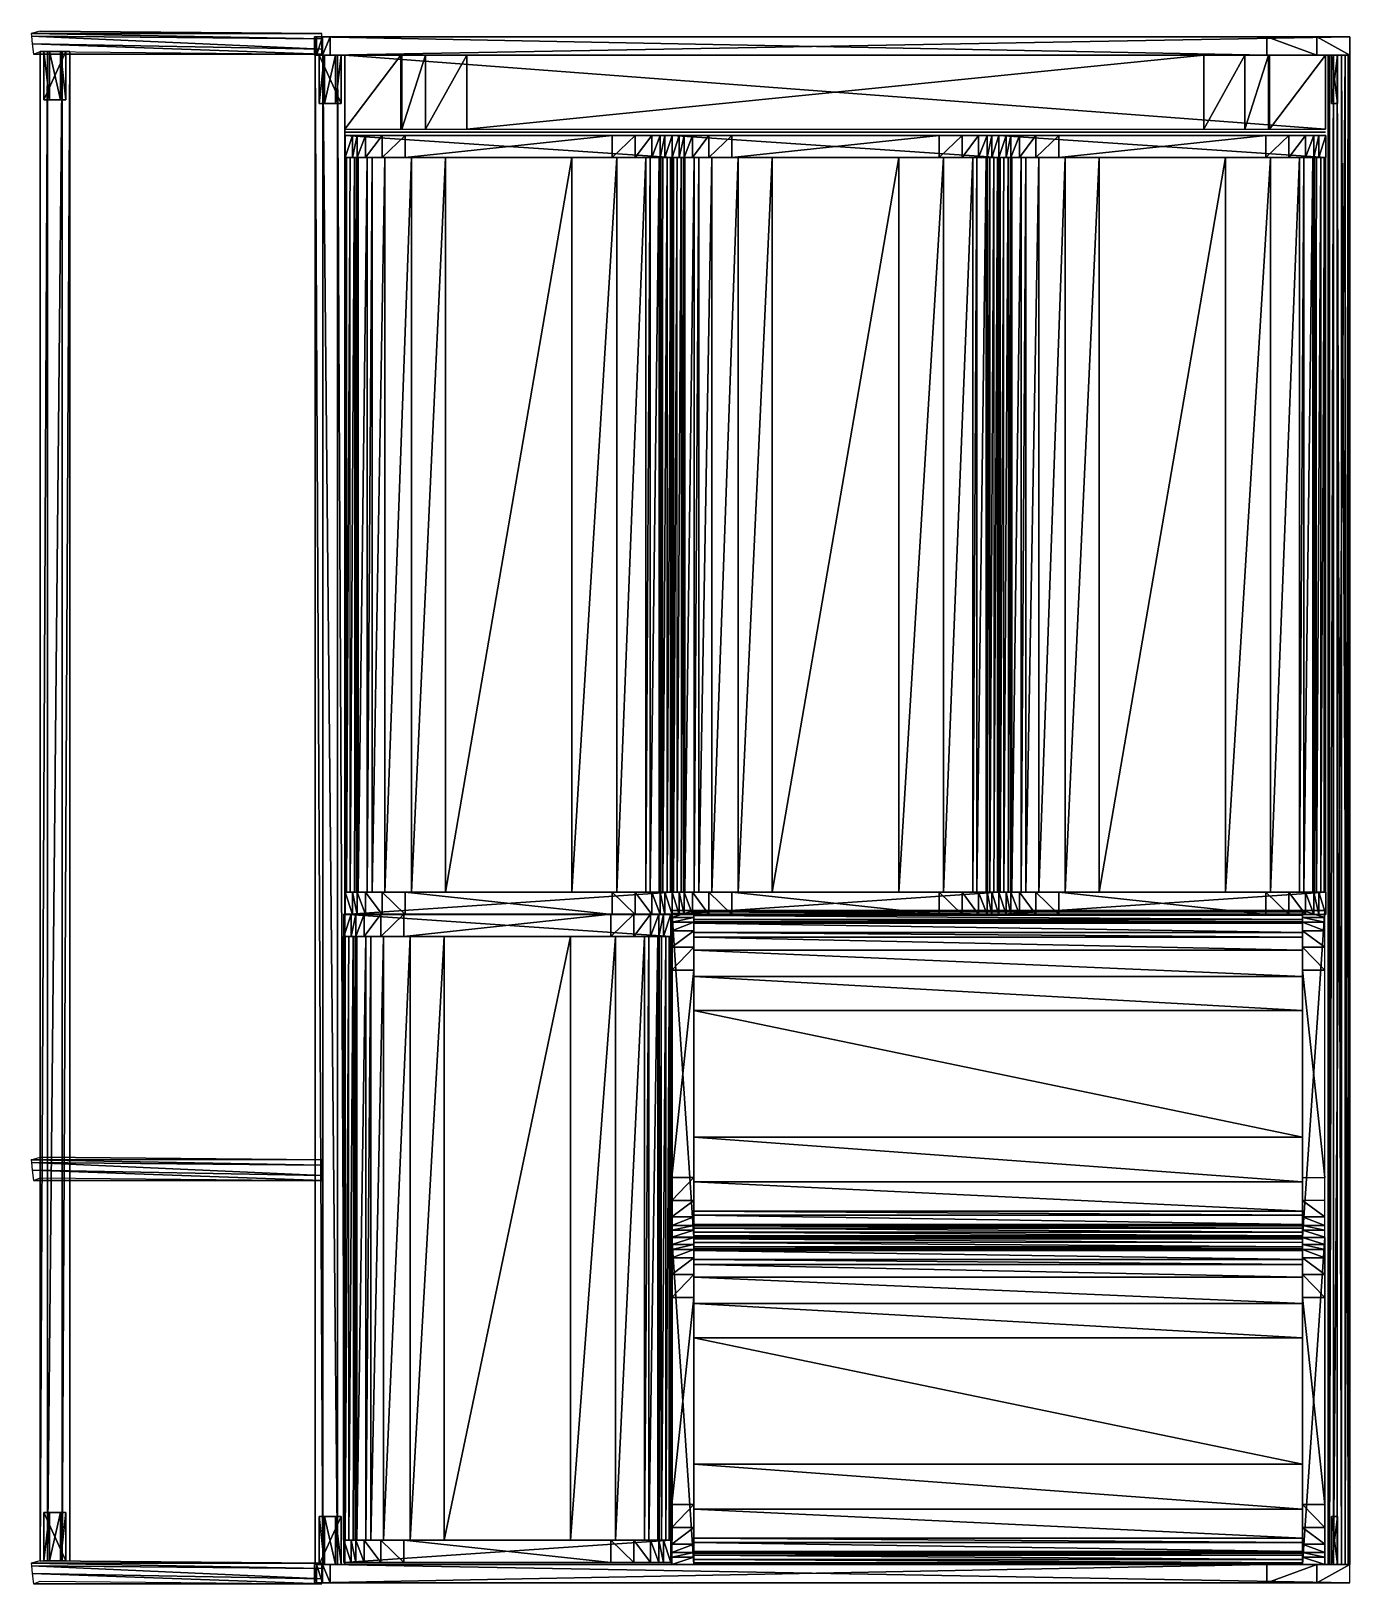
# Model space of a CAD drawing. Extents: x -2 to 354, y -420 to 0.
import ezdxf

# ---------------------------------------------------------------- set-up
doc = ezdxf.new("R2010")
doc.units = 0
doc.layers.get('0').update_dxf_attribs({"linetype": 'CONTINUOUS'})
for name, color, linetype in [('8484', 7, 'CONTINUOUS'), ('CINZA', 253, 'CONTINUOUS'), ('PRETO', 253, 'CONTINUOUS')]:
    doc.layers.add(name, color=color, linetype=linetype)

# ---------------------------------------------------------------- blocks, each defined once
blk = doc.blocks.new('FGFGF')
at = {"layer": 'CINZA'}
for points in [[(8.13, -777.34, 58.08), (8.13, -578.74, 58.08), (8, -578.74, 57.09), (8.13, -777.34, 58.08)], [(8.42, -578.74, 57.09), (8.42, -777.34, 57.09), (8.29, -578.74, 58.08), (8.42, -578.74, 57.09)], [(8.29, -578.74, 58.08), (8.42, -777.34, 57.09), (8.29, -777.34, 58.08), (8.29, -578.74, 58.08)], [(8.29, -777.34, 58.08), (8.29, -578.74, 58.08), (8.58, -578.74, 59.19), (8.29, -777.34, 58.08)], [(8.29, -777.34, 58.08), (8.58, -578.74, 59.19), (8.58, -777.34, 59.19), (8.29, -777.34, 58.08)], [(8.58, -578.74, 59.19), (8.58, -777.34, 59.19), (9.57, -578.74, 59.77), (8.58, -578.74, 59.19)], [(9.57, -578.74, 59.77), (8.58, -777.34, 59.19), (9.57, -777.34, 59.77), (9.57, -578.74, 59.77)], [(9.57, -777.34, 59.77), (9.57, -578.74, 59.77), (10.7, -578.74, 59.91), (9.57, -777.34, 59.77)], [(9.57, -777.34, 59.77), (10.7, -578.74, 59.91), (10.7, -777.34, 59.91), (9.57, -777.34, 59.77)], [(10.7, -578.74, 59.91), (10.7, -777.34, 59.91), (11.3, -578.74, 59.71), (10.7, -578.74, 59.91)], [(11.3, -578.74, 59.71), (10.7, -777.34, 59.91), (11.3, -777.34, 59.71), (11.3, -578.74, 59.71)], [(11.3, -578.74, 59.71), (11.3, -777.34, 59.71), (11.69, -578.74, 59.04), (11.3, -578.74, 59.71)], [(11.69, -578.74, 59.04), (11.3, -777.34, 59.71), (11.69, -777.34, 59.04), (11.69, -578.74, 59.04)], [(11.69, -578.74, 59.04), (11.69, -777.34, 59.04), (14.17, -578.74, 40.79), (11.69, -578.74, 59.04)], [(14.17, -578.74, 40.79), (11.69, -777.34, 59.04), (14.17, -777.34, 40.79), (14.17, -578.74, 40.79)], [(14.17, -578.74, 40.79), (14.17, -777.34, 40.79), (15.49, -578.74, 31.09), (14.17, -578.74, 40.79)], [(15.49, -578.74, 31.09), (14.17, -777.34, 40.79), (15.49, -777.34, 31.09), (15.49, -578.74, 31.09)], [(15.49, -578.74, 31.09), (15.49, -777.34, 31.09), (18.96, -578.74, 22.27), (15.49, -578.74, 31.09)], [(18.96, -578.74, 22.27), (15.49, -777.34, 31.09), (18.96, -777.34, 22.27), (18.96, -578.74, 22.27)], [(18.96, -578.74, 22.27), (18.96, -777.34, 22.27), (26.1, -578.74, 16.03), (18.96, -578.74, 22.27)], [(26.1, -578.74, 16.03), (18.96, -777.34, 22.27), (26.1, -777.34, 16.03), (26.1, -578.74, 16.03)], [(26.1, -578.74, 16.03), (26.1, -777.34, 16.03), (35.31, -578.74, 13.79), (26.1, -578.74, 16.03)], [(35.31, -578.74, 13.79), (26.1, -777.34, 16.03), (35.31, -777.34, 13.79), (35.31, -578.74, 13.79)], [(35.31, -578.74, 13.79), (35.31, -777.34, 13.79), (69.51, -578.74, 13.79), (35.31, -578.74, 13.79)], [(69.51, -578.74, 13.79), (35.31, -777.34, 13.79), (69.51, -777.34, 13.79), (69.51, -578.74, 13.79)], [(69.51, -578.74, 13.79), (69.51, -777.34, 13.79), (81.63, -578.74, 17.94), (69.51, -578.74, 13.79)], [(81.63, -578.74, 17.94), (69.51, -777.34, 13.79), (81.63, -777.34, 17.94), (81.63, -578.74, 17.94)], [(81.63, -578.74, 17.94), (81.63, -777.34, 17.94), (89.52, -578.74, 28.02), (81.63, -578.74, 17.94)], [(89.52, -578.74, 28.02), (81.63, -777.34, 17.94), (89.52, -777.34, 28.03), (89.52, -578.74, 28.02)], [(89.52, -578.74, 28.02), (89.52, -777.34, 28.03), (90.65, -578.74, 40.79), (89.52, -578.74, 28.02)], [(90.65, -578.74, 40.79), (89.52, -777.34, 28.03), (90.65, -777.34, 40.79), (90.65, -578.74, 40.79)], [(90.65, -578.74, 40.79), (90.65, -777.34, 40.79), (93.13, -578.74, 59.04), (90.65, -578.74, 40.79)], [(93.13, -578.74, 59.04), (90.65, -777.34, 40.79), (93.13, -777.34, 59.04), (93.13, -578.74, 59.04)], [(93.13, -578.74, 59.04), (93.13, -777.34, 59.04), (93.52, -578.74, 59.71), (93.13, -578.74, 59.04)], [(93.52, -578.74, 59.71), (93.13, -777.34, 59.04), (93.52, -777.34, 59.71), (93.52, -578.74, 59.71)], [(93.52, -578.74, 59.71), (93.52, -777.34, 59.71), (94.12, -578.74, 59.91), (93.52, -578.74, 59.71)], [(94.12, -578.74, 59.91), (93.52, -777.34, 59.71), (94.12, -777.34, 59.91), (94.12, -578.74, 59.91)], [(94.12, -777.34, 59.91), (94.12, -578.74, 59.91), (95.25, -578.74, 59.77), (94.12, -777.34, 59.91)], [(94.12, -777.34, 59.91), (95.25, -578.74, 59.77), (95.25, -777.34, 59.77), (94.12, -777.34, 59.91)], [(95.25, -777.34, 59.77), (95.25, -578.74, 59.77), (96.18, -578.74, 59.27), (95.25, -777.34, 59.77)], [(96.18, -578.74, 59.27), (95.25, -777.34, 59.77), (96.18, -777.34, 59.27), (96.18, -578.74, 59.27)], [(96.18, -777.34, 59.27), (96.18, -578.74, 59.27), (96.53, -578.74, 58.08), (96.18, -777.34, 59.27)], [(96.18, -777.34, 59.27), (96.53, -578.74, 58.08), (96.53, -777.34, 58.08), (96.18, -777.34, 59.27)], [(96.53, -777.34, 58.08), (96.53, -578.74, 58.08), (96.4, -578.74, 57.09), (96.53, -777.34, 58.08)], [(96.53, -777.34, 58.08), (96.4, -578.74, 57.09), (96.4, -777.34, 57.09), (96.53, -777.34, 58.08)], [(96.81, -777.34, 57.09), (96.81, -578.74, 57.09), (96.68, -578.74, 58.08), (96.81, -777.34, 57.09)], [(96.68, -578.74, 58.08), (96.81, -777.34, 57.09), (96.68, -777.34, 58.08), (96.68, -578.74, 58.08)], [(96.68, -777.34, 58.08), (96.68, -578.74, 58.08), (96.97, -578.74, 59.19), (96.68, -777.34, 58.08)], [(96.68, -777.34, 58.08), (96.97, -578.74, 59.19), (96.97, -777.34, 59.19), (96.68, -777.34, 58.08)], [(96.97, -578.74, 59.19), (96.97, -777.34, 59.19), (97.96, -578.74, 59.77), (96.97, -578.74, 59.19)], [(97.96, -578.74, 59.77), (96.97, -777.34, 59.19), (97.96, -777.34, 59.77), (97.96, -578.74, 59.77)], [(97.96, -777.34, 59.77), (97.96, -578.74, 59.77), (99.09, -578.74, 59.91), (97.96, -777.34, 59.77)], [(97.96, -777.34, 59.77), (99.09, -578.74, 59.91), (99.09, -777.34, 59.91), (97.96, -777.34, 59.77)], [(99.09, -578.74, 59.91), (99.09, -777.34, 59.91), (99.69, -578.74, 59.71), (99.09, -578.74, 59.91)], [(99.69, -578.74, 59.71), (99.09, -777.34, 59.91), (99.69, -777.34, 59.71), (99.69, -578.74, 59.71)], [(99.69, -578.74, 59.71), (99.69, -777.34, 59.71), (100.08, -578.74, 59.04), (99.69, -578.74, 59.71)], [(100.08, -578.74, 59.04), (99.69, -777.34, 59.71), (100.08, -777.34, 59.04), (100.08, -578.74, 59.04)], [(100.08, -578.74, 59.04), (100.08, -777.34, 59.04), (102.56, -578.74, 40.79), (100.08, -578.74, 59.04)], [(102.56, -578.74, 40.79), (100.08, -777.34, 59.04), (102.56, -777.34, 40.79), (102.56, -578.74, 40.79)], [(102.56, -578.74, 40.79), (102.56, -777.34, 40.79), (103.88, -578.74, 31.09), (102.56, -578.74, 40.79)], [(103.88, -578.74, 31.09), (102.56, -777.34, 40.79), (103.88, -777.34, 31.09), (103.88, -578.74, 31.09)], [(103.88, -578.74, 31.09), (103.88, -777.34, 31.09), (107.35, -578.74, 22.27), (103.88, -578.74, 31.09)], [(107.35, -578.74, 22.27), (103.88, -777.34, 31.09), (107.35, -777.34, 22.27), (107.35, -578.74, 22.27)], [(107.35, -578.74, 22.27), (107.35, -777.34, 22.27), (114.49, -578.74, 16.03), (107.35, -578.74, 22.27)], [(114.49, -578.74, 16.03), (107.35, -777.34, 22.27), (114.49, -777.34, 16.03), (114.49, -578.74, 16.03)], [(114.49, -578.74, 16.03), (114.49, -777.34, 16.03), (123.7, -578.74, 13.79), (114.49, -578.74, 16.03)], [(123.7, -578.74, 13.79), (114.49, -777.34, 16.03), (123.7, -777.34, 13.79), (123.7, -578.74, 13.79)], [(123.7, -578.74, 13.79), (123.7, -777.34, 13.79), (157.9, -578.74, 13.79), (123.7, -578.74, 13.79)], [(157.9, -578.74, 13.79), (123.7, -777.34, 13.79), (157.9, -777.34, 13.79), (157.9, -578.74, 13.79)], [(157.9, -578.74, 13.79), (157.9, -777.34, 13.79), (170.02, -578.74, 17.94), (157.9, -578.74, 13.79)], [(170.02, -578.74, 17.94), (157.9, -777.34, 13.79), (170.02, -777.34, 17.94), (170.02, -578.74, 17.94)], [(170.02, -578.74, 17.94), (170.02, -777.34, 17.94), (177.91, -578.74, 28.02), (170.02, -578.74, 17.94)], [(177.91, -578.74, 28.02), (170.02, -777.34, 17.94), (177.91, -777.34, 28.03), (177.91, -578.74, 28.02)], [(177.91, -578.74, 28.02), (177.91, -777.34, 28.03), (179.04, -578.74, 40.79), (177.91, -578.74, 28.02)], [(179.04, -578.74, 40.79), (177.91, -777.34, 28.03), (179.04, -777.34, 40.79), (179.04, -578.74, 40.79)], [(179.04, -578.74, 40.79), (179.04, -777.34, 40.79), (181.52, -578.74, 59.04), (179.04, -578.74, 40.79)], [(181.52, -578.74, 59.04), (179.04, -777.34, 40.79), (181.52, -777.34, 59.04), (181.52, -578.74, 59.04)], [(181.52, -578.74, 59.04), (181.52, -777.34, 59.04), (181.91, -578.74, 59.71), (181.52, -578.74, 59.04)], [(181.52, -777.34, 59.04), (181.91, -578.74, 59.71), (181.91, -777.34, 59.71), (181.52, -777.34, 59.04)], [(181.91, -578.74, 59.71), (181.91, -777.34, 59.71), (182.51, -578.74, 59.91), (181.91, -578.74, 59.71)], [(181.91, -777.34, 59.71), (182.51, -578.74, 59.91), (182.51, -777.34, 59.91), (181.91, -777.34, 59.71)], [(182.51, -777.34, 59.91), (182.51, -578.74, 59.91), (183.64, -578.74, 59.77), (182.51, -777.34, 59.91)], [(182.51, -777.34, 59.91), (183.64, -578.74, 59.77), (183.64, -777.34, 59.77), (182.51, -777.34, 59.91)], [(183.64, -578.74, 59.77), (183.64, -777.34, 59.77), (184.57, -578.74, 59.27), (183.64, -578.74, 59.77)], [(184.57, -578.74, 59.27), (183.64, -777.34, 59.77), (184.57, -777.34, 59.27), (184.57, -578.74, 59.27)], [(184.57, -777.34, 59.27), (184.57, -578.74, 59.27), (184.92, -578.74, 58.08), (184.57, -777.34, 59.27)], [(184.57, -777.34, 59.27), (184.92, -578.74, 58.08), (184.92, -777.34, 58.08), (184.57, -777.34, 59.27)], [(184.92, -777.34, 58.08), (184.92, -578.74, 58.08), (184.79, -578.74, 57.09), (184.92, -777.34, 58.08)], [(184.79, -578.74, 57.09), (184.92, -777.34, 58.08), (184.79, -777.34, 57.09), (184.79, -578.74, 57.09)], [(185.21, -578.74, 57.09), (185.21, -777.34, 57.09), (185.08, -578.74, 58.08), (185.21, -578.74, 57.09)], [(185.08, -578.74, 58.08), (185.21, -777.34, 57.09), (185.08, -777.34, 58.08), (185.08, -578.74, 58.08)], [(185.08, -777.34, 58.08), (185.08, -578.74, 58.08), (185.37, -578.74, 59.19), (185.08, -777.34, 58.08)], [(185.08, -777.34, 58.08), (185.37, -578.74, 59.19), (185.37, -777.34, 59.19), (185.08, -777.34, 58.08)], [(185.37, -578.74, 59.19), (185.37, -777.34, 59.19), (186.36, -578.74, 59.77), (185.37, -578.74, 59.19)], [(186.36, -578.74, 59.77), (185.37, -777.34, 59.19), (186.36, -777.34, 59.77), (186.36, -578.74, 59.77)], [(186.36, -777.34, 59.77), (186.36, -578.74, 59.77), (187.49, -578.74, 59.91), (186.36, -777.34, 59.77)], [(186.36, -777.34, 59.77), (187.49, -578.74, 59.91), (187.49, -777.34, 59.91), (186.36, -777.34, 59.77)], [(187.49, -578.74, 59.91), (187.49, -777.34, 59.91), (188.09, -578.74, 59.71), (187.49, -578.74, 59.91)], [(188.09, -578.74, 59.71), (187.49, -777.34, 59.91), (188.09, -777.34, 59.71), (188.09, -578.74, 59.71)], [(188.09, -578.74, 59.71), (188.09, -777.34, 59.71), (188.48, -578.74, 59.04), (188.09, -578.74, 59.71)], [(188.48, -578.74, 59.04), (188.09, -777.34, 59.71), (188.48, -777.34, 59.04), (188.48, -578.74, 59.04)], [(188.48, -578.74, 59.04), (188.48, -777.34, 59.04), (190.96, -578.74, 40.79), (188.48, -578.74, 59.04)], [(190.96, -578.74, 40.79), (188.48, -777.34, 59.04), (190.96, -777.34, 40.79), (190.96, -578.74, 40.79)], [(190.96, -578.74, 40.79), (190.96, -777.34, 40.79), (192.28, -578.74, 31.09), (190.96, -578.74, 40.79)], [(192.28, -578.74, 31.09), (190.96, -777.34, 40.79), (192.28, -777.34, 31.09), (192.28, -578.74, 31.09)], [(192.28, -578.74, 31.09), (192.28, -777.34, 31.09), (195.75, -578.74, 22.27), (192.28, -578.74, 31.09)], [(195.75, -578.74, 22.27), (192.28, -777.34, 31.09), (195.75, -777.34, 22.27), (195.75, -578.74, 22.27)], [(195.75, -578.74, 22.27), (195.75, -777.34, 22.27), (202.89, -578.74, 16.03), (195.75, -578.74, 22.27)], [(202.89, -578.74, 16.03), (195.75, -777.34, 22.27), (202.89, -777.34, 16.03), (202.89, -578.74, 16.03)], [(202.89, -578.74, 16.03), (202.89, -777.34, 16.03), (212.1, -578.74, 13.79), (202.89, -578.74, 16.03)], [(212.1, -578.74, 13.79), (202.89, -777.34, 16.03), (212.1, -777.34, 13.79), (212.1, -578.74, 13.79)], [(212.1, -578.74, 13.79), (212.1, -777.34, 13.79), (246.3, -578.74, 13.79), (212.1, -578.74, 13.79)], [(246.3, -578.74, 13.79), (212.1, -777.34, 13.79), (246.3, -777.34, 13.79), (246.3, -578.74, 13.79)], [(246.3, -578.74, 13.79), (246.3, -777.34, 13.79), (258.42, -578.74, 17.94), (246.3, -578.74, 13.79)], [(258.42, -578.74, 17.94), (246.3, -777.34, 13.79), (258.42, -777.34, 17.94), (258.42, -578.74, 17.94)], [(258.42, -578.74, 17.94), (258.42, -777.34, 17.94), (266.31, -578.74, 28.02), (258.42, -578.74, 17.94)], [(266.31, -578.74, 28.02), (258.42, -777.34, 17.94), (266.31, -777.34, 28.03), (266.31, -578.74, 28.02)], [(266.31, -578.74, 28.02), (266.31, -777.34, 28.03), (267.44, -578.74, 40.79), (266.31, -578.74, 28.02)], [(267.44, -578.74, 40.79), (266.31, -777.34, 28.03), (267.44, -777.34, 40.79), (267.44, -578.74, 40.79)], [(267.44, -578.74, 40.79), (267.44, -777.34, 40.79), (269.92, -578.74, 59.04), (267.44, -578.74, 40.79)], [(269.92, -578.74, 59.04), (267.44, -777.34, 40.79), (269.92, -777.34, 59.04), (269.92, -578.74, 59.04)], [(269.92, -578.74, 59.04), (269.92, -777.34, 59.04), (270.31, -578.74, 59.71), (269.92, -578.74, 59.04)], [(270.31, -578.74, 59.71), (269.92, -777.34, 59.04), (270.31, -777.34, 59.71), (270.31, -578.74, 59.71)], [(270.31, -578.74, 59.71), (270.31, -777.34, 59.71), (270.91, -578.74, 59.91), (270.31, -578.74, 59.71)], [(270.91, -578.74, 59.91), (270.31, -777.34, 59.71), (270.91, -777.34, 59.91), (270.91, -578.74, 59.91)], [(270.91, -777.34, 59.91), (270.91, -578.74, 59.91), (272.04, -578.74, 59.77), (270.91, -777.34, 59.91)], [(270.91, -777.34, 59.91), (272.04, -578.74, 59.77), (272.04, -777.34, 59.77), (270.91, -777.34, 59.91)], [(272.04, -777.34, 59.77), (272.04, -578.74, 59.77), (272.97, -578.74, 59.27), (272.04, -777.34, 59.77)], [(272.97, -578.74, 59.27), (272.04, -777.34, 59.77), (272.97, -777.34, 59.27), (272.97, -578.74, 59.27)], [(272.97, -777.34, 59.27), (272.97, -578.74, 59.27), (273.32, -578.74, 58.08), (272.97, -777.34, 59.27)], [(272.97, -777.34, 59.27), (273.32, -578.74, 58.08), (273.32, -777.34, 58.08), (272.97, -777.34, 59.27)], [(273.32, -777.34, 58.08), (273.32, -578.74, 58.08), (273.19, -578.74, 57.09), (273.32, -777.34, 58.08)], [(273.32, -777.34, 58.08), (273.19, -578.74, 57.09), (273.19, -777.34, 57.09), (273.32, -777.34, 58.08)], [(102.6, -783.22, 58.08), (267.2, -783.22, 58.08), (267.2, -783.35, 57.09), (102.6, -783.22, 58.08)], [(102.6, -783.22, 58.08), (267.2, -783.35, 57.09), (102.6, -783.35, 57.09), (102.6, -783.22, 58.08)]]:
    blk.add_3dface(points, dxfattribs=at)
at = {"layer": 'PRETO'}
for points in [[(8.21, -572.74, 54.2), (96.61, -572.74, 54.2), (10.15, -572.74, 40.37), (8.21, -572.74, 54.2)], [(8.21, -572.74, 60.3), (96.61, -572.74, 60.3), (96.61, -572.74, 54.2), (8.21, -572.74, 60.3)], [(8.21, -572.74, 60.3), (96.61, -572.74, 54.2), (8.21, -572.74, 54.2), (8.21, -572.74, 60.3)], [(8.21, -578.74, 60.3), (8.21, -572.74, 60.3), (8.21, -572.74, 54.2), (8.21, -578.74, 60.3)], [(8.21, -578.74, 60.3), (8.21, -572.74, 54.2), (8.21, -578.74, 54.2), (8.21, -578.74, 60.3)], [(8.21, -578.74, 54.2), (8.21, -572.74, 54.2), (10.15, -572.74, 40.37), (8.21, -578.74, 54.2)], [(8.21, -578.74, 54.2), (10.15, -572.74, 40.37), (10.15, -578.74, 40.37), (8.21, -578.74, 54.2)], [(96.61, -578.74, 60.3), (96.61, -572.74, 60.3), (8.21, -572.74, 60.3), (96.61, -578.74, 60.3)], [(96.61, -578.74, 60.3), (8.21, -572.74, 60.3), (8.21, -578.74, 60.3), (96.61, -578.74, 60.3)], [(8.21, -578.74, 54.2), (8.21, -572.74, 54.2), (8.21, -572.74, 60.3), (8.21, -578.74, 54.2)], [(8.21, -578.74, 54.2), (8.21, -572.74, 60.3), (8.21, -578.74, 60.3), (8.21, -578.74, 54.2)], [(10.15, -572.74, 40.37), (94.67, -572.74, 40.37), (93.38, -572.74, 31.2), (10.15, -572.74, 40.37)], [(10.15, -572.74, 40.37), (93.38, -572.74, 31.2), (11.44, -572.74, 31.2), (10.15, -572.74, 40.37)], [(10.15, -572.74, 40.37), (96.61, -572.74, 54.2), (94.67, -572.74, 40.37), (10.15, -572.74, 40.37)], [(10.15, -578.74, 40.37), (10.15, -572.74, 40.37), (11.44, -572.74, 31.2), (10.15, -578.74, 40.37)], [(10.15, -578.74, 40.37), (11.44, -572.74, 31.2), (11.44, -578.74, 31.2), (10.15, -578.74, 40.37)], [(11.44, -578.74, 31.2), (11.44, -572.74, 31.2), (13.72, -572.74, 23.71), (11.44, -578.74, 31.2)], [(11.44, -578.74, 31.2), (13.72, -572.74, 23.71), (13.72, -578.74, 23.71), (11.44, -578.74, 31.2)], [(11.44, -572.74, 31.2), (93.38, -572.74, 31.2), (13.72, -572.74, 23.71), (11.44, -572.74, 31.2)], [(13.72, -578.74, 23.71), (13.72, -572.74, 23.71), (18.18, -572.74, 17.28), (13.72, -578.74, 23.71)], [(13.72, -578.74, 23.71), (18.18, -572.74, 17.28), (18.18, -578.74, 17.28), (13.72, -578.74, 23.71)], [(13.72, -572.74, 23.71), (93.38, -572.74, 31.2), (91.1, -572.74, 23.71), (13.72, -572.74, 23.71)], [(13.72, -572.74, 23.71), (91.1, -572.74, 23.71), (18.18, -572.74, 17.28), (13.72, -572.74, 23.71)], [(18.18, -578.74, 17.28), (18.18, -572.74, 17.28), (24.41, -572.74, 12.54), (18.18, -578.74, 17.28)], [(18.18, -578.74, 17.28), (24.41, -572.74, 12.54), (24.41, -578.74, 12.54), (18.18, -578.74, 17.28)], [(18.18, -572.74, 17.28), (91.1, -572.74, 23.71), (86.64, -572.74, 17.28), (18.18, -572.74, 17.28)], [(18.18, -572.74, 17.28), (86.64, -572.74, 17.28), (24.41, -572.74, 12.54), (18.18, -572.74, 17.28)], [(24.41, -578.74, 12.54), (24.41, -572.74, 12.54), (80.41, -572.74, 12.54), (24.41, -578.74, 12.54)], [(24.41, -578.74, 12.54), (80.41, -572.74, 12.54), (80.41, -578.74, 12.54), (24.41, -578.74, 12.54)], [(24.41, -572.74, 12.54), (86.64, -572.74, 17.28), (80.41, -572.74, 12.54), (24.41, -572.74, 12.54)], [(80.41, -578.74, 12.54), (80.41, -572.74, 12.54), (86.64, -572.74, 17.28), (80.41, -578.74, 12.54)], [(80.41, -578.74, 12.54), (86.64, -572.74, 17.28), (86.64, -578.74, 17.28), (80.41, -578.74, 12.54)], [(86.64, -578.74, 17.28), (86.64, -572.74, 17.28), (91.1, -572.74, 23.71), (86.64, -578.74, 17.28)], [(86.64, -578.74, 17.28), (91.1, -572.74, 23.71), (91.1, -578.74, 23.71), (86.64, -578.74, 17.28)], [(91.1, -578.74, 23.71), (91.1, -572.74, 23.71), (93.38, -572.74, 31.2), (91.1, -578.74, 23.71)], [(91.1, -578.74, 23.71), (93.38, -572.74, 31.2), (93.38, -578.74, 31.2), (91.1, -578.74, 23.71)], [(93.38, -578.74, 31.2), (93.38, -572.74, 31.2), (94.67, -572.74, 40.37), (93.38, -578.74, 31.2)], [(93.38, -578.74, 31.2), (94.67, -572.74, 40.37), (94.67, -578.74, 40.37), (93.38, -578.74, 31.2)], [(94.67, -578.74, 40.37), (94.67, -572.74, 40.37), (96.61, -572.74, 54.2), (94.67, -578.74, 40.37)], [(94.67, -578.74, 40.37), (96.61, -572.74, 54.2), (96.61, -578.74, 54.2), (94.67, -578.74, 40.37)], [(96.6, -572.74, 54.2), (185, -572.74, 54.2), (98.54, -572.74, 40.37), (96.6, -572.74, 54.2)], [(96.6, -572.74, 60.3), (185, -572.74, 60.3), (185, -572.74, 54.2), (96.6, -572.74, 60.3)], [(96.6, -572.74, 60.3), (185, -572.74, 54.2), (96.6, -572.74, 54.2), (96.6, -572.74, 60.3)], [(96.6, -578.74, 54.2), (96.6, -572.74, 54.2), (96.6, -572.74, 60.3), (96.6, -578.74, 54.2)], [(96.6, -578.74, 54.2), (96.6, -572.74, 60.3), (96.6, -578.74, 60.3), (96.6, -578.74, 54.2)], [(96.6, -578.74, 60.3), (96.6, -572.74, 60.3), (96.6, -572.74, 54.2), (96.6, -578.74, 60.3)], [(96.6, -578.74, 60.3), (96.6, -572.74, 54.2), (96.6, -578.74, 54.2), (96.6, -578.74, 60.3)], [(96.6, -578.74, 54.2), (96.6, -572.74, 54.2), (98.54, -572.74, 40.37), (96.6, -578.74, 54.2)], [(96.6, -578.74, 54.2), (98.54, -572.74, 40.37), (98.54, -578.74, 40.37), (96.6, -578.74, 54.2)], [(185, -578.74, 60.3), (185, -572.74, 60.3), (96.6, -572.74, 60.3), (185, -578.74, 60.3)], [(185, -578.74, 60.3), (96.6, -572.74, 60.3), (96.6, -578.74, 60.3), (185, -578.74, 60.3)], [(96.61, -578.74, 54.2), (96.61, -572.74, 54.2), (96.61, -572.74, 60.3), (96.61, -578.74, 54.2)], [(96.61, -578.74, 54.2), (96.61, -572.74, 60.3), (96.61, -578.74, 60.3), (96.61, -578.74, 54.2)], [(98.54, -572.74, 40.37), (183.06, -572.74, 40.37), (181.77, -572.74, 31.2), (98.54, -572.74, 40.37)], [(98.54, -572.74, 40.37), (181.77, -572.74, 31.2), (99.83, -572.74, 31.2), (98.54, -572.74, 40.37)], [(98.54, -572.74, 40.37), (185, -572.74, 54.2), (183.06, -572.74, 40.37), (98.54, -572.74, 40.37)], [(98.54, -578.74, 40.37), (98.54, -572.74, 40.37), (99.83, -572.74, 31.2), (98.54, -578.74, 40.37)], [(98.54, -578.74, 40.37), (99.83, -572.74, 31.2), (99.83, -578.74, 31.2), (98.54, -578.74, 40.37)], [(99.83, -578.74, 31.2), (99.83, -572.74, 31.2), (102.11, -572.74, 23.71), (99.83, -578.74, 31.2)], [(99.83, -578.74, 31.2), (102.11, -572.74, 23.71), (102.11, -578.74, 23.71), (99.83, -578.74, 31.2)], [(99.83, -572.74, 31.2), (181.77, -572.74, 31.2), (102.11, -572.74, 23.71), (99.83, -572.74, 31.2)], [(102.11, -578.74, 23.71), (102.11, -572.74, 23.71), (106.57, -572.74, 17.28), (102.11, -578.74, 23.71)], [(102.11, -578.74, 23.71), (106.57, -572.74, 17.28), (106.57, -578.74, 17.28), (102.11, -578.74, 23.71)], [(102.11, -572.74, 23.71), (181.77, -572.74, 31.2), (179.49, -572.74, 23.71), (102.11, -572.74, 23.71)], [(102.11, -572.74, 23.71), (179.49, -572.74, 23.71), (106.57, -572.74, 17.28), (102.11, -572.74, 23.71)], [(106.57, -578.74, 17.28), (106.57, -572.74, 17.28), (112.8, -572.74, 12.54), (106.57, -578.74, 17.28)], [(106.57, -578.74, 17.28), (112.8, -572.74, 12.54), (112.8, -578.74, 12.54), (106.57, -578.74, 17.28)], [(106.57, -572.74, 17.28), (179.49, -572.74, 23.71), (175.03, -572.74, 17.28), (106.57, -572.74, 17.28)], [(106.57, -572.74, 17.28), (175.03, -572.74, 17.28), (112.8, -572.74, 12.54), (106.57, -572.74, 17.28)], [(112.8, -578.74, 12.54), (112.8, -572.74, 12.54), (168.8, -572.74, 12.54), (112.8, -578.74, 12.54)], [(112.8, -578.74, 12.54), (168.8, -572.74, 12.54), (168.8, -578.74, 12.54), (112.8, -578.74, 12.54)], [(112.8, -572.74, 12.54), (175.03, -572.74, 17.28), (168.8, -572.74, 12.54), (112.8, -572.74, 12.54)], [(168.8, -578.74, 12.54), (168.8, -572.74, 12.54), (175.03, -572.74, 17.28), (168.8, -578.74, 12.54)], [(168.8, -578.74, 12.54), (175.03, -572.74, 17.28), (175.03, -578.74, 17.28), (168.8, -578.74, 12.54)], [(175.03, -578.74, 17.28), (175.03, -572.74, 17.28), (179.49, -572.74, 23.71), (175.03, -578.74, 17.28)], [(175.03, -578.74, 17.28), (179.49, -572.74, 23.71), (179.49, -578.74, 23.71), (175.03, -578.74, 17.28)], [(179.49, -578.74, 23.71), (179.49, -572.74, 23.71), (181.77, -572.74, 31.2), (179.49, -578.74, 23.71)], [(179.49, -578.74, 23.71), (181.77, -572.74, 31.2), (181.77, -578.74, 31.2), (179.49, -578.74, 23.71)], [(181.77, -578.74, 31.2), (181.77, -572.74, 31.2), (183.06, -572.74, 40.37), (181.77, -578.74, 31.2)], [(181.77, -578.74, 31.2), (183.06, -572.74, 40.37), (183.06, -578.74, 40.37), (181.77, -578.74, 31.2)], [(183.06, -578.74, 40.37), (183.06, -572.74, 40.37), (185, -572.74, 54.2), (183.06, -578.74, 40.37)], [(183.06, -578.74, 40.37), (185, -572.74, 54.2), (185, -578.74, 54.2), (183.06, -578.74, 40.37)], [(185, -572.74, 54.2), (273.4, -572.74, 54.2), (186.94, -572.74, 40.37), (185, -572.74, 54.2)], [(185, -572.74, 60.3), (273.4, -572.74, 60.3), (273.4, -572.74, 54.2), (185, -572.74, 60.3)], [(185, -572.74, 60.3), (273.4, -572.74, 54.2), (185, -572.74, 54.2), (185, -572.74, 60.3)], [(185, -578.74, 60.3), (185, -572.74, 60.3), (185, -572.74, 54.2), (185, -578.74, 60.3)], [(185, -578.74, 60.3), (185, -572.74, 54.2), (185, -578.74, 54.2), (185, -578.74, 60.3)], [(185, -578.74, 54.2), (185, -572.74, 54.2), (186.94, -572.74, 40.37), (185, -578.74, 54.2)], [(185, -578.74, 54.2), (186.94, -572.74, 40.37), (186.94, -578.74, 40.37), (185, -578.74, 54.2)], [(273.4, -578.74, 60.3), (273.4, -572.74, 60.3), (185, -572.74, 60.3), (273.4, -578.74, 60.3)], [(273.4, -578.74, 60.3), (185, -572.74, 60.3), (185, -578.74, 60.3), (273.4, -578.74, 60.3)], [(185, -578.74, 54.2), (185, -572.74, 54.2), (185, -572.74, 60.3), (185, -578.74, 54.2)], [(185, -578.74, 54.2), (185, -572.74, 60.3), (185, -578.74, 60.3), (185, -578.74, 54.2)], [(186.94, -572.74, 40.37), (271.46, -572.74, 40.37), (270.17, -572.74, 31.2), (186.94, -572.74, 40.37)], [(186.94, -572.74, 40.37), (270.17, -572.74, 31.2), (188.23, -572.74, 31.2), (186.94, -572.74, 40.37)], [(186.94, -572.74, 40.37), (273.4, -572.74, 54.2), (271.46, -572.74, 40.37), (186.94, -572.74, 40.37)], [(186.94, -578.74, 40.37), (186.94, -572.74, 40.37), (188.23, -572.74, 31.2), (186.94, -578.74, 40.37)], [(186.94, -578.74, 40.37), (188.23, -572.74, 31.2), (188.23, -578.74, 31.2), (186.94, -578.74, 40.37)], [(188.23, -578.74, 31.2), (188.23, -572.74, 31.2), (190.51, -572.74, 23.71), (188.23, -578.74, 31.2)], [(188.23, -578.74, 31.2), (190.51, -572.74, 23.71), (190.51, -578.74, 23.71), (188.23, -578.74, 31.2)], [(188.23, -572.74, 31.2), (270.17, -572.74, 31.2), (190.51, -572.74, 23.71), (188.23, -572.74, 31.2)], [(190.51, -578.74, 23.71), (190.51, -572.74, 23.71), (194.97, -572.74, 17.28), (190.51, -578.74, 23.71)], [(190.51, -578.74, 23.71), (194.97, -572.74, 17.28), (194.97, -578.74, 17.28), (190.51, -578.74, 23.71)], [(190.51, -572.74, 23.71), (270.17, -572.74, 31.2), (267.89, -572.74, 23.71), (190.51, -572.74, 23.71)], [(190.51, -572.74, 23.71), (267.89, -572.74, 23.71), (194.97, -572.74, 17.28), (190.51, -572.74, 23.71)], [(194.97, -578.74, 17.28), (194.97, -572.74, 17.28), (201.2, -572.74, 12.54), (194.97, -578.74, 17.28)], [(194.97, -578.74, 17.28), (201.2, -572.74, 12.54), (201.2, -578.74, 12.54), (194.97, -578.74, 17.28)], [(194.97, -572.74, 17.28), (267.89, -572.74, 23.71), (263.43, -572.74, 17.28), (194.97, -572.74, 17.28)], [(194.97, -572.74, 17.28), (263.43, -572.74, 17.28), (201.2, -572.74, 12.54), (194.97, -572.74, 17.28)], [(201.2, -578.74, 12.54), (201.2, -572.74, 12.54), (257.2, -572.74, 12.54), (201.2, -578.74, 12.54)], [(201.2, -578.74, 12.54), (257.2, -572.74, 12.54), (257.2, -578.74, 12.54), (201.2, -578.74, 12.54)], [(201.2, -572.74, 12.54), (263.43, -572.74, 17.28), (257.2, -572.74, 12.54), (201.2, -572.74, 12.54)], [(257.2, -578.74, 12.54), (257.2, -572.74, 12.54), (263.43, -572.74, 17.28), (257.2, -578.74, 12.54)], [(257.2, -578.74, 12.54), (263.43, -572.74, 17.28), (263.43, -578.74, 17.28), (257.2, -578.74, 12.54)], [(263.43, -578.74, 17.28), (263.43, -572.74, 17.28), (267.89, -572.74, 23.71), (263.43, -578.74, 17.28)], [(263.43, -578.74, 17.28), (267.89, -572.74, 23.71), (267.89, -578.74, 23.71), (263.43, -578.74, 17.28)], [(267.89, -578.74, 23.71), (267.89, -572.74, 23.71), (270.17, -572.74, 31.2), (267.89, -578.74, 23.71)], [(267.89, -578.74, 23.71), (270.17, -572.74, 31.2), (270.17, -578.74, 31.2), (267.89, -578.74, 23.71)], [(270.17, -578.74, 31.2), (270.17, -572.74, 31.2), (271.46, -572.74, 40.37), (270.17, -578.74, 31.2)], [(270.17, -578.74, 31.2), (271.46, -572.74, 40.37), (271.46, -578.74, 40.37), (270.17, -578.74, 31.2)], [(271.46, -578.74, 40.37), (271.46, -572.74, 40.37), (273.4, -572.74, 54.2), (271.46, -578.74, 40.37)], [(271.46, -578.74, 40.37), (273.4, -572.74, 54.2), (273.4, -578.74, 54.2), (271.46, -578.74, 40.37)], [(273.4, -578.74, 54.2), (273.4, -572.74, 54.2), (273.4, -572.74, 60.3), (273.4, -578.74, 54.2)], [(273.4, -578.74, 54.2), (273.4, -572.74, 60.3), (273.4, -578.74, 60.3), (273.4, -578.74, 54.2)], [(96.61, -578.74, 54.2), (8.21, -578.74, 54.2), (10.15, -578.74, 40.37), (96.61, -578.74, 54.2)], [(96.61, -578.74, 60.3), (8.21, -578.74, 60.3), (96.61, -578.74, 54.2), (96.61, -578.74, 60.3)], [(96.61, -578.74, 54.2), (8.21, -578.74, 60.3), (8.21, -578.74, 54.2), (96.61, -578.74, 54.2)], [(94.67, -578.74, 40.37), (10.15, -578.74, 40.37), (93.38, -578.74, 31.2), (94.67, -578.74, 40.37)], [(93.38, -578.74, 31.2), (10.15, -578.74, 40.37), (11.44, -578.74, 31.2), (93.38, -578.74, 31.2)], [(96.61, -578.74, 54.2), (10.15, -578.74, 40.37), (94.67, -578.74, 40.37), (96.61, -578.74, 54.2)], [(93.38, -578.74, 31.2), (11.44, -578.74, 31.2), (13.72, -578.74, 23.71), (93.38, -578.74, 31.2)], [(93.38, -578.74, 31.2), (13.72, -578.74, 23.71), (91.1, -578.74, 23.71), (93.38, -578.74, 31.2)], [(91.1, -578.74, 23.71), (13.72, -578.74, 23.71), (18.18, -578.74, 17.28), (91.1, -578.74, 23.71)], [(91.1, -578.74, 23.71), (18.18, -578.74, 17.28), (86.64, -578.74, 17.28), (91.1, -578.74, 23.71)], [(86.64, -578.74, 17.28), (18.18, -578.74, 17.28), (24.41, -578.74, 12.54), (86.64, -578.74, 17.28)], [(86.64, -578.74, 17.28), (24.41, -578.74, 12.54), (80.41, -578.74, 12.54), (86.64, -578.74, 17.28)], [(185, -578.74, 54.2), (96.6, -578.74, 54.2), (98.54, -578.74, 40.37), (185, -578.74, 54.2)], [(185, -578.74, 60.3), (96.6, -578.74, 60.3), (185, -578.74, 54.2), (185, -578.74, 60.3)], [(185, -578.74, 54.2), (96.6, -578.74, 60.3), (96.6, -578.74, 54.2), (185, -578.74, 54.2)], [(183.06, -578.74, 40.37), (98.54, -578.74, 40.37), (181.77, -578.74, 31.2), (183.06, -578.74, 40.37)], [(181.77, -578.74, 31.2), (98.54, -578.74, 40.37), (99.83, -578.74, 31.2), (181.77, -578.74, 31.2)], [(185, -578.74, 54.2), (98.54, -578.74, 40.37), (183.06, -578.74, 40.37), (185, -578.74, 54.2)], [(181.77, -578.74, 31.2), (99.83, -578.74, 31.2), (102.11, -578.74, 23.71), (181.77, -578.74, 31.2)], [(181.77, -578.74, 31.2), (102.11, -578.74, 23.71), (179.49, -578.74, 23.71), (181.77, -578.74, 31.2)], [(179.49, -578.74, 23.71), (102.11, -578.74, 23.71), (106.57, -578.74, 17.28), (179.49, -578.74, 23.71)], [(179.49, -578.74, 23.71), (106.57, -578.74, 17.28), (175.03, -578.74, 17.28), (179.49, -578.74, 23.71)], [(175.03, -578.74, 17.28), (106.57, -578.74, 17.28), (112.8, -578.74, 12.54), (175.03, -578.74, 17.28)], [(175.03, -578.74, 17.28), (112.8, -578.74, 12.54), (168.8, -578.74, 12.54), (175.03, -578.74, 17.28)], [(273.4, -578.74, 54.2), (185, -578.74, 54.2), (186.94, -578.74, 40.37), (273.4, -578.74, 54.2)], [(273.4, -578.74, 60.3), (185, -578.74, 60.3), (273.4, -578.74, 54.2), (273.4, -578.74, 60.3)], [(273.4, -578.74, 54.2), (185, -578.74, 60.3), (185, -578.74, 54.2), (273.4, -578.74, 54.2)], [(271.46, -578.74, 40.37), (186.94, -578.74, 40.37), (270.17, -578.74, 31.2), (271.46, -578.74, 40.37)], [(270.17, -578.74, 31.2), (186.94, -578.74, 40.37), (188.23, -578.74, 31.2), (270.17, -578.74, 31.2)], [(273.4, -578.74, 54.2), (186.94, -578.74, 40.37), (271.46, -578.74, 40.37), (273.4, -578.74, 54.2)], [(270.17, -578.74, 31.2), (188.23, -578.74, 31.2), (190.51, -578.74, 23.71), (270.17, -578.74, 31.2)], [(270.17, -578.74, 31.2), (190.51, -578.74, 23.71), (267.89, -578.74, 23.71), (270.17, -578.74, 31.2)], [(267.89, -578.74, 23.71), (190.51, -578.74, 23.71), (194.97, -578.74, 17.28), (267.89, -578.74, 23.71)], [(267.89, -578.74, 23.71), (194.97, -578.74, 17.28), (263.43, -578.74, 17.28), (267.89, -578.74, 23.71)], [(263.43, -578.74, 17.28), (194.97, -578.74, 17.28), (201.2, -578.74, 12.54), (263.43, -578.74, 17.28)], [(263.43, -578.74, 17.28), (201.2, -578.74, 12.54), (257.2, -578.74, 12.54), (263.43, -578.74, 17.28)], [(8.21, -777.34, 54.2), (96.61, -777.34, 54.2), (10.15, -777.34, 40.37), (8.21, -777.34, 54.2)], [(8.21, -777.34, 60.3), (96.61, -777.34, 60.3), (96.61, -777.34, 54.2), (8.21, -777.34, 60.3)], [(8.21, -777.34, 60.3), (96.61, -777.34, 54.2), (8.21, -777.34, 54.2), (8.21, -777.34, 60.3)], [(8.21, -777.34, 60.3), (8.21, -783.34, 60.3), (8.21, -783.34, 54.2), (8.21, -777.34, 60.3)], [(8.21, -777.34, 60.3), (8.21, -783.34, 54.2), (8.21, -777.34, 54.2), (8.21, -777.34, 60.3)], [(8.21, -783.34, 54.2), (8.21, -777.34, 54.2), (10.15, -783.34, 40.37), (8.21, -783.34, 54.2)], [(10.15, -783.34, 40.37), (8.21, -777.34, 54.2), (10.15, -777.34, 40.37), (10.15, -783.34, 40.37)], [(96.61, -783.34, 60.3), (96.61, -777.34, 60.3), (8.21, -783.34, 60.3), (96.61, -783.34, 60.3)], [(8.21, -783.34, 60.3), (96.61, -777.34, 60.3), (8.21, -777.34, 60.3), (8.21, -783.34, 60.3)], [(8.21, -777.34, 54.2), (8.21, -783.34, 54.2), (8.21, -783.34, 60.3), (8.21, -777.34, 54.2)], [(8.21, -777.34, 54.2), (8.21, -783.34, 60.3), (8.21, -777.34, 60.3), (8.21, -777.34, 54.2)], [(10.15, -777.34, 40.37), (94.67, -777.34, 40.37), (93.38, -777.34, 31.2), (10.15, -777.34, 40.37)], [(10.15, -777.34, 40.37), (93.38, -777.34, 31.2), (11.44, -777.34, 31.2), (10.15, -777.34, 40.37)], [(10.15, -777.34, 40.37), (96.61, -777.34, 54.2), (94.67, -777.34, 40.37), (10.15, -777.34, 40.37)], [(10.15, -783.34, 40.37), (10.15, -777.34, 40.37), (11.44, -783.34, 31.2), (10.15, -783.34, 40.37)], [(11.44, -783.34, 31.2), (10.15, -777.34, 40.37), (11.44, -777.34, 31.2), (11.44, -783.34, 31.2)], [(11.44, -783.34, 31.2), (11.44, -777.34, 31.2), (13.72, -783.34, 23.71), (11.44, -783.34, 31.2)], [(13.72, -783.34, 23.71), (11.44, -777.34, 31.2), (13.72, -777.34, 23.71), (13.72, -783.34, 23.71)], [(11.44, -777.34, 31.2), (93.38, -777.34, 31.2), (13.72, -777.34, 23.71), (11.44, -777.34, 31.2)], [(13.72, -783.34, 23.71), (13.72, -777.34, 23.71), (18.18, -783.34, 17.28), (13.72, -783.34, 23.71)], [(18.18, -783.34, 17.28), (13.72, -777.34, 23.71), (18.18, -777.34, 17.28), (18.18, -783.34, 17.28)], [(13.72, -777.34, 23.71), (93.38, -777.34, 31.2), (91.1, -777.34, 23.71), (13.72, -777.34, 23.71)], [(13.72, -777.34, 23.71), (91.1, -777.34, 23.71), (18.18, -777.34, 17.28), (13.72, -777.34, 23.71)], [(18.18, -783.34, 17.28), (18.18, -777.34, 17.28), (24.41, -783.34, 12.54), (18.18, -783.34, 17.28)], [(24.41, -783.34, 12.54), (18.18, -777.34, 17.28), (24.41, -777.34, 12.54), (24.41, -783.34, 12.54)], [(18.18, -777.34, 17.28), (91.1, -777.34, 23.71), (86.64, -777.34, 17.28), (18.18, -777.34, 17.28)], [(18.18, -777.34, 17.28), (86.64, -777.34, 17.28), (24.41, -777.34, 12.54), (18.18, -777.34, 17.28)], [(24.41, -783.34, 12.54), (24.41, -777.34, 12.54), (80.41, -783.34, 12.54), (24.41, -783.34, 12.54)], [(80.41, -783.34, 12.54), (24.41, -777.34, 12.54), (80.41, -777.34, 12.54), (80.41, -783.34, 12.54)], [(24.41, -777.34, 12.54), (86.64, -777.34, 17.28), (80.41, -777.34, 12.54), (24.41, -777.34, 12.54)], [(80.41, -783.34, 12.54), (80.41, -777.34, 12.54), (86.64, -783.34, 17.28), (80.41, -783.34, 12.54)], [(86.64, -783.34, 17.28), (80.41, -777.34, 12.54), (86.64, -777.34, 17.28), (86.64, -783.34, 17.28)], [(86.64, -783.34, 17.28), (86.64, -777.34, 17.28), (91.1, -783.34, 23.71), (86.64, -783.34, 17.28)], [(91.1, -783.34, 23.71), (86.64, -777.34, 17.28), (91.1, -777.34, 23.71), (91.1, -783.34, 23.71)], [(91.1, -783.34, 23.71), (91.1, -777.34, 23.71), (93.38, -783.34, 31.2), (91.1, -783.34, 23.71)], [(93.38, -783.34, 31.2), (91.1, -777.34, 23.71), (93.38, -777.34, 31.2), (93.38, -783.34, 31.2)], [(93.38, -783.34, 31.2), (93.38, -777.34, 31.2), (94.67, -783.34, 40.37), (93.38, -783.34, 31.2)], [(94.67, -783.34, 40.37), (93.38, -777.34, 31.2), (94.67, -777.34, 40.37), (94.67, -783.34, 40.37)], [(94.67, -783.34, 40.37), (94.67, -777.34, 40.37), (96.61, -783.34, 54.2), (94.67, -783.34, 40.37)], [(96.61, -783.34, 54.2), (94.67, -777.34, 40.37), (96.61, -777.34, 54.2), (96.61, -783.34, 54.2)], [(96.6, -777.34, 54.2), (185, -777.34, 54.2), (98.54, -777.34, 40.37), (96.6, -777.34, 54.2)], [(96.6, -777.34, 60.3), (185, -777.34, 60.3), (185, -777.34, 54.2), (96.6, -777.34, 60.3)], [(96.6, -777.34, 60.3), (185, -777.34, 54.2), (96.6, -777.34, 54.2), (96.6, -777.34, 60.3)], [(96.6, -777.34, 54.2), (96.6, -783.34, 54.2), (96.6, -783.34, 60.3), (96.6, -777.34, 54.2)], [(96.6, -777.34, 54.2), (96.6, -783.34, 60.3), (96.6, -777.34, 60.3), (96.6, -777.34, 54.2)], [(96.6, -777.34, 60.3), (96.6, -783.34, 60.3), (96.6, -783.34, 54.2), (96.6, -777.34, 60.3)], [(96.6, -777.34, 60.3), (96.6, -783.34, 54.2), (96.6, -777.34, 54.2), (96.6, -777.34, 60.3)], [(96.6, -783.34, 54.2), (96.6, -777.34, 54.2), (98.54, -783.34, 40.37), (96.6, -783.34, 54.2)], [(98.54, -783.34, 40.37), (96.6, -777.34, 54.2), (98.54, -777.34, 40.37), (98.54, -783.34, 40.37)], [(185, -783.34, 60.3), (185, -777.34, 60.3), (96.6, -783.34, 60.3), (185, -783.34, 60.3)], [(96.6, -783.34, 60.3), (185, -777.34, 60.3), (96.6, -777.34, 60.3), (96.6, -783.34, 60.3)], [(96.61, -783.34, 54.2), (96.61, -777.34, 54.2), (96.61, -783.34, 60.3), (96.61, -783.34, 54.2)], [(96.61, -783.34, 60.3), (96.61, -777.34, 54.2), (96.61, -777.34, 60.3), (96.61, -783.34, 60.3)], [(98.54, -777.34, 40.37), (183.06, -777.34, 40.37), (181.77, -777.34, 31.2), (98.54, -777.34, 40.37)], [(98.54, -777.34, 40.37), (181.77, -777.34, 31.2), (99.83, -777.34, 31.2), (98.54, -777.34, 40.37)], [(98.54, -777.34, 40.37), (185, -777.34, 54.2), (183.06, -777.34, 40.37), (98.54, -777.34, 40.37)], [(98.54, -783.34, 40.37), (98.54, -777.34, 40.37), (99.83, -783.34, 31.2), (98.54, -783.34, 40.37)], [(99.83, -783.34, 31.2), (98.54, -777.34, 40.37), (99.83, -777.34, 31.2), (99.83, -783.34, 31.2)], [(99.83, -783.34, 31.2), (99.83, -777.34, 31.2), (102.11, -783.34, 23.71), (99.83, -783.34, 31.2)], [(102.11, -783.34, 23.71), (99.83, -777.34, 31.2), (102.11, -777.34, 23.71), (102.11, -783.34, 23.71)], [(99.83, -777.34, 31.2), (181.77, -777.34, 31.2), (102.11, -777.34, 23.71), (99.83, -777.34, 31.2)], [(102.11, -783.34, 23.71), (102.11, -777.34, 23.71), (106.57, -783.34, 17.28), (102.11, -783.34, 23.71)], [(106.57, -783.34, 17.28), (102.11, -777.34, 23.71), (106.57, -777.34, 17.28), (106.57, -783.34, 17.28)], [(102.11, -777.34, 23.71), (181.77, -777.34, 31.2), (179.49, -777.34, 23.71), (102.11, -777.34, 23.71)], [(102.11, -777.34, 23.71), (179.49, -777.34, 23.71), (106.57, -777.34, 17.28), (102.11, -777.34, 23.71)], [(106.57, -783.34, 17.28), (106.57, -777.34, 17.28), (112.8, -783.34, 12.54), (106.57, -783.34, 17.28)], [(112.8, -783.34, 12.54), (106.57, -777.34, 17.28), (112.8, -777.34, 12.54), (112.8, -783.34, 12.54)], [(106.57, -777.34, 17.28), (179.49, -777.34, 23.71), (175.03, -777.34, 17.28), (106.57, -777.34, 17.28)], [(106.57, -777.34, 17.28), (175.03, -777.34, 17.28), (112.8, -777.34, 12.54), (106.57, -777.34, 17.28)], [(112.8, -783.34, 12.54), (112.8, -777.34, 12.54), (168.8, -783.34, 12.54), (112.8, -783.34, 12.54)], [(168.8, -783.34, 12.54), (112.8, -777.34, 12.54), (168.8, -777.34, 12.54), (168.8, -783.34, 12.54)], [(112.8, -777.34, 12.54), (175.03, -777.34, 17.28), (168.8, -777.34, 12.54), (112.8, -777.34, 12.54)], [(168.8, -783.34, 12.54), (168.8, -777.34, 12.54), (175.03, -783.34, 17.28), (168.8, -783.34, 12.54)], [(175.03, -783.34, 17.28), (168.8, -777.34, 12.54), (175.03, -777.34, 17.28), (175.03, -783.34, 17.28)], [(175.03, -783.34, 17.28), (175.03, -777.34, 17.28), (179.49, -783.34, 23.71), (175.03, -783.34, 17.28)], [(179.49, -783.34, 23.71), (175.03, -777.34, 17.28), (179.49, -777.34, 23.71), (179.49, -783.34, 23.71)], [(179.49, -783.34, 23.71), (179.49, -777.34, 23.71), (181.77, -783.34, 31.2), (179.49, -783.34, 23.71)], [(181.77, -783.34, 31.2), (179.49, -777.34, 23.71), (181.77, -777.34, 31.2), (181.77, -783.34, 31.2)], [(181.77, -783.34, 31.2), (181.77, -777.34, 31.2), (183.06, -783.34, 40.37), (181.77, -783.34, 31.2)], [(183.06, -783.34, 40.37), (181.77, -777.34, 31.2), (183.06, -777.34, 40.37), (183.06, -783.34, 40.37)], [(183.06, -783.34, 40.37), (183.06, -777.34, 40.37), (185, -783.34, 54.2), (183.06, -783.34, 40.37)], [(185, -783.34, 54.2), (183.06, -777.34, 40.37), (185, -777.34, 54.2), (185, -783.34, 54.2)], [(185, -777.34, 54.2), (273.4, -777.34, 54.2), (186.94, -777.34, 40.37), (185, -777.34, 54.2)], [(185, -777.34, 60.3), (273.4, -777.34, 60.3), (273.4, -777.34, 54.2), (185, -777.34, 60.3)], [(185, -777.34, 60.3), (273.4, -777.34, 54.2), (185, -777.34, 54.2), (185, -777.34, 60.3)], [(185, -777.34, 60.3), (185, -783.34, 60.3), (185, -783.34, 54.2), (185, -777.34, 60.3)], [(185, -777.34, 60.3), (185, -783.34, 54.2), (185, -777.34, 54.2), (185, -777.34, 60.3)], [(185, -783.34, 54.2), (185, -777.34, 54.2), (186.94, -783.34, 40.37), (185, -783.34, 54.2)], [(186.94, -783.34, 40.37), (185, -777.34, 54.2), (186.94, -777.34, 40.37), (186.94, -783.34, 40.37)], [(273.4, -783.34, 60.3), (273.4, -777.34, 60.3), (185, -783.34, 60.3), (273.4, -783.34, 60.3)], [(185, -783.34, 60.3), (273.4, -777.34, 60.3), (185, -777.34, 60.3), (185, -783.34, 60.3)], [(185, -777.34, 54.2), (185, -783.34, 54.2), (185, -783.34, 60.3), (185, -777.34, 54.2)], [(185, -777.34, 54.2), (185, -783.34, 60.3), (185, -777.34, 60.3), (185, -777.34, 54.2)], [(186.94, -777.34, 40.37), (271.46, -777.34, 40.37), (270.17, -777.34, 31.2), (186.94, -777.34, 40.37)], [(186.94, -777.34, 40.37), (270.17, -777.34, 31.2), (188.23, -777.34, 31.2), (186.94, -777.34, 40.37)], [(186.94, -777.34, 40.37), (273.4, -777.34, 54.2), (271.46, -777.34, 40.37), (186.94, -777.34, 40.37)], [(186.94, -783.34, 40.37), (186.94, -777.34, 40.37), (188.23, -783.34, 31.2), (186.94, -783.34, 40.37)], [(188.23, -783.34, 31.2), (186.94, -777.34, 40.37), (188.23, -777.34, 31.2), (188.23, -783.34, 31.2)], [(188.23, -783.34, 31.2), (188.23, -777.34, 31.2), (190.51, -783.34, 23.71), (188.23, -783.34, 31.2)], [(190.51, -783.34, 23.71), (188.23, -777.34, 31.2), (190.51, -777.34, 23.71), (190.51, -783.34, 23.71)], [(188.23, -777.34, 31.2), (270.17, -777.34, 31.2), (190.51, -777.34, 23.71), (188.23, -777.34, 31.2)], [(190.51, -783.34, 23.71), (190.51, -777.34, 23.71), (194.97, -783.34, 17.28), (190.51, -783.34, 23.71)], [(194.97, -783.34, 17.28), (190.51, -777.34, 23.71), (194.97, -777.34, 17.28), (194.97, -783.34, 17.28)], [(190.51, -777.34, 23.71), (270.17, -777.34, 31.2), (267.89, -777.34, 23.71), (190.51, -777.34, 23.71)], [(190.51, -777.34, 23.71), (267.89, -777.34, 23.71), (194.97, -777.34, 17.28), (190.51, -777.34, 23.71)], [(194.97, -783.34, 17.28), (194.97, -777.34, 17.28), (201.2, -783.34, 12.54), (194.97, -783.34, 17.28)], [(201.2, -783.34, 12.54), (194.97, -777.34, 17.28), (201.2, -777.34, 12.54), (201.2, -783.34, 12.54)], [(194.97, -777.34, 17.28), (267.89, -777.34, 23.71), (263.43, -777.34, 17.28), (194.97, -777.34, 17.28)], [(194.97, -777.34, 17.28), (263.43, -777.34, 17.28), (201.2, -777.34, 12.54), (194.97, -777.34, 17.28)], [(201.2, -783.34, 12.54), (201.2, -777.34, 12.54), (257.2, -783.34, 12.54), (201.2, -783.34, 12.54)], [(257.2, -783.34, 12.54), (201.2, -777.34, 12.54), (257.2, -777.34, 12.54), (257.2, -783.34, 12.54)], [(201.2, -777.34, 12.54), (263.43, -777.34, 17.28), (257.2, -777.34, 12.54), (201.2, -777.34, 12.54)], [(257.2, -783.34, 12.54), (257.2, -777.34, 12.54), (263.43, -783.34, 17.28), (257.2, -783.34, 12.54)], [(263.43, -783.34, 17.28), (257.2, -777.34, 12.54), (263.43, -777.34, 17.28), (263.43, -783.34, 17.28)], [(263.43, -783.34, 17.28), (263.43, -777.34, 17.28), (267.89, -783.34, 23.71), (263.43, -783.34, 17.28)], [(267.89, -783.34, 23.71), (263.43, -777.34, 17.28), (267.89, -777.34, 23.71), (267.89, -783.34, 23.71)], [(267.89, -783.34, 23.71), (267.89, -777.34, 23.71), (270.17, -783.34, 31.2), (267.89, -783.34, 23.71)], [(270.17, -783.34, 31.2), (267.89, -777.34, 23.71), (270.17, -777.34, 31.2), (270.17, -783.34, 31.2)], [(270.17, -783.34, 31.2), (270.17, -777.34, 31.2), (271.46, -783.34, 40.37), (270.17, -783.34, 31.2)], [(271.46, -783.34, 40.37), (270.17, -777.34, 31.2), (271.46, -777.34, 40.37), (271.46, -783.34, 40.37)], [(271.46, -783.34, 40.37), (271.46, -777.34, 40.37), (273.4, -783.34, 54.2), (271.46, -783.34, 40.37)], [(273.4, -783.34, 54.2), (271.46, -777.34, 40.37), (273.4, -777.34, 54.2), (273.4, -783.34, 54.2)], [(273.4, -783.34, 54.2), (273.4, -777.34, 54.2), (273.4, -783.34, 60.3), (273.4, -783.34, 54.2)], [(273.4, -783.34, 60.3), (273.4, -777.34, 54.2), (273.4, -777.34, 60.3), (273.4, -783.34, 60.3)], [(96.61, -783.34, 54.2), (8.21, -783.34, 54.2), (10.15, -783.34, 40.37), (96.61, -783.34, 54.2)], [(96.61, -783.34, 60.3), (8.21, -783.34, 60.3), (96.61, -783.34, 54.2), (96.61, -783.34, 60.3)], [(96.61, -783.34, 54.2), (8.21, -783.34, 60.3), (8.21, -783.34, 54.2), (96.61, -783.34, 54.2)], [(94.67, -783.34, 40.37), (10.15, -783.34, 40.37), (93.38, -783.34, 31.2), (94.67, -783.34, 40.37)], [(93.38, -783.34, 31.2), (10.15, -783.34, 40.37), (11.44, -783.34, 31.2), (93.38, -783.34, 31.2)], [(96.61, -783.34, 54.2), (10.15, -783.34, 40.37), (94.67, -783.34, 40.37), (96.61, -783.34, 54.2)], [(93.38, -783.34, 31.2), (11.44, -783.34, 31.2), (13.72, -783.34, 23.71), (93.38, -783.34, 31.2)], [(93.38, -783.34, 31.2), (13.72, -783.34, 23.71), (91.1, -783.34, 23.71), (93.38, -783.34, 31.2)], [(91.1, -783.34, 23.71), (13.72, -783.34, 23.71), (18.18, -783.34, 17.28), (91.1, -783.34, 23.71)], [(91.1, -783.34, 23.71), (18.18, -783.34, 17.28), (86.64, -783.34, 17.28), (91.1, -783.34, 23.71)], [(86.64, -783.34, 17.28), (18.18, -783.34, 17.28), (24.41, -783.34, 12.54), (86.64, -783.34, 17.28)], [(86.64, -783.34, 17.28), (24.41, -783.34, 12.54), (80.41, -783.34, 12.54), (86.64, -783.34, 17.28)], [(102.6, -783.14, 54.2), (96.6, -783.14, 54.2), (96.6, -783.14, 60.3), (102.6, -783.14, 54.2)], [(102.6, -783.14, 54.2), (96.6, -783.14, 60.3), (102.6, -783.14, 60.3), (102.6, -783.14, 54.2)], [(185, -783.34, 54.2), (96.6, -783.34, 54.2), (98.54, -783.34, 40.37), (185, -783.34, 54.2)], [(185, -783.34, 60.3), (96.6, -783.34, 60.3), (185, -783.34, 54.2), (185, -783.34, 60.3)], [(185, -783.34, 54.2), (96.6, -783.34, 60.3), (96.6, -783.34, 54.2), (185, -783.34, 54.2)], [(183.06, -783.34, 40.37), (98.54, -783.34, 40.37), (181.77, -783.34, 31.2), (183.06, -783.34, 40.37)], [(181.77, -783.34, 31.2), (98.54, -783.34, 40.37), (99.83, -783.34, 31.2), (181.77, -783.34, 31.2)], [(185, -783.34, 54.2), (98.54, -783.34, 40.37), (183.06, -783.34, 40.37), (185, -783.34, 54.2)], [(181.77, -783.34, 31.2), (99.83, -783.34, 31.2), (102.11, -783.34, 23.71), (181.77, -783.34, 31.2)], [(181.77, -783.34, 31.2), (102.11, -783.34, 23.71), (179.49, -783.34, 23.71), (181.77, -783.34, 31.2)], [(179.49, -783.34, 23.71), (102.11, -783.34, 23.71), (106.57, -783.34, 17.28), (179.49, -783.34, 23.71)], [(179.49, -783.34, 23.71), (106.57, -783.34, 17.28), (175.03, -783.34, 17.28), (179.49, -783.34, 23.71)], [(175.03, -783.34, 17.28), (106.57, -783.34, 17.28), (112.8, -783.34, 12.54), (175.03, -783.34, 17.28)], [(175.03, -783.34, 17.28), (112.8, -783.34, 12.54), (168.8, -783.34, 12.54), (175.03, -783.34, 17.28)], [(273.4, -783.34, 54.2), (185, -783.34, 54.2), (186.94, -783.34, 40.37), (273.4, -783.34, 54.2)], [(273.4, -783.34, 60.3), (185, -783.34, 60.3), (273.4, -783.34, 54.2), (273.4, -783.34, 60.3)], [(273.4, -783.34, 54.2), (185, -783.34, 60.3), (185, -783.34, 54.2), (273.4, -783.34, 54.2)], [(271.46, -783.34, 40.37), (186.94, -783.34, 40.37), (270.17, -783.34, 31.2), (271.46, -783.34, 40.37)], [(270.17, -783.34, 31.2), (186.94, -783.34, 40.37), (188.23, -783.34, 31.2), (270.17, -783.34, 31.2)], [(273.4, -783.34, 54.2), (186.94, -783.34, 40.37), (271.46, -783.34, 40.37), (273.4, -783.34, 54.2)], [(270.17, -783.34, 31.2), (188.23, -783.34, 31.2), (190.51, -783.34, 23.71), (270.17, -783.34, 31.2)], [(270.17, -783.34, 31.2), (190.51, -783.34, 23.71), (267.89, -783.34, 23.71), (270.17, -783.34, 31.2)], [(267.89, -783.34, 23.71), (190.51, -783.34, 23.71), (194.97, -783.34, 17.28), (267.89, -783.34, 23.71)], [(267.89, -783.34, 23.71), (194.97, -783.34, 17.28), (263.43, -783.34, 17.28), (267.89, -783.34, 23.71)], [(263.43, -783.34, 17.28), (194.97, -783.34, 17.28), (201.2, -783.34, 12.54), (263.43, -783.34, 17.28)], [(263.43, -783.34, 17.28), (201.2, -783.34, 12.54), (257.2, -783.34, 12.54), (263.43, -783.34, 17.28)]]:
    blk.add_3dface(points, dxfattribs=at)
blk = doc.blocks.new('DSDG')
at = {"layer": 'CINZA'}
for points in [[(341.43, -456.9, 57.09), (176.83, -456.9, 57.09), (341.43, -456.77, 58.08), (341.43, -456.9, 57.09)], [(341.43, -456.77, 58.08), (176.83, -456.9, 57.09), (176.83, -456.77, 58.08), (341.43, -456.77, 58.08)], [(341.43, -456.77, 58.08), (176.83, -456.77, 58.08), (341.43, -457.06, 59.19), (341.43, -456.77, 58.08)], [(341.43, -457.06, 59.19), (176.83, -456.77, 58.08), (176.83, -457.06, 59.19), (341.43, -457.06, 59.19)], [(341.43, -457.06, 59.19), (176.83, -457.06, 59.19), (341.43, -458.05, 59.77), (341.43, -457.06, 59.19)], [(176.83, -457.06, 59.19), (341.43, -458.05, 59.77), (176.83, -458.05, 59.77), (176.83, -457.06, 59.19)], [(341.43, -458.05, 59.77), (176.83, -458.05, 59.77), (341.43, -459.18, 59.91), (341.43, -458.05, 59.77)], [(341.43, -459.18, 59.91), (176.83, -458.05, 59.77), (176.83, -459.18, 59.91), (341.43, -459.18, 59.91)], [(341.43, -459.18, 59.91), (176.83, -459.18, 59.91), (341.43, -459.78, 59.71), (341.43, -459.18, 59.91)], [(341.43, -459.78, 59.71), (176.83, -459.18, 59.91), (176.83, -459.78, 59.71), (341.43, -459.78, 59.71)], [(341.43, -459.78, 59.71), (176.83, -459.78, 59.71), (341.43, -460.17, 59.04), (341.43, -459.78, 59.71)], [(341.43, -460.17, 59.04), (176.83, -459.78, 59.71), (176.83, -460.17, 59.04), (341.43, -460.17, 59.04)], [(341.43, -460.17, 59.04), (176.83, -460.17, 59.04), (341.43, -462.65, 40.79), (341.43, -460.17, 59.04)], [(341.43, -462.65, 40.79), (176.83, -460.17, 59.04), (176.83, -462.65, 40.79), (341.43, -462.65, 40.79)], [(341.43, -462.65, 40.79), (176.83, -462.65, 40.79), (341.43, -463.97, 31.09), (341.43, -462.65, 40.79)], [(341.43, -463.97, 31.09), (176.83, -462.65, 40.79), (176.83, -463.97, 31.09), (341.43, -463.97, 31.09)], [(341.43, -463.97, 31.09), (176.83, -463.97, 31.09), (341.43, -467.44, 22.27), (341.43, -463.97, 31.09)], [(341.43, -467.44, 22.27), (176.83, -463.97, 31.09), (176.83, -467.44, 22.27), (341.43, -467.44, 22.27)], [(341.43, -467.44, 22.27), (176.83, -467.44, 22.27), (341.43, -474.58, 16.03), (341.43, -467.44, 22.27)], [(341.43, -474.58, 16.03), (176.83, -467.44, 22.27), (176.83, -474.58, 16.03), (341.43, -474.58, 16.03)], [(341.43, -474.58, 16.03), (176.83, -474.58, 16.03), (341.43, -483.79, 13.79), (341.43, -474.58, 16.03)], [(341.43, -483.79, 13.79), (176.83, -474.58, 16.03), (176.83, -483.79, 13.79), (341.43, -483.79, 13.79)], [(341.43, -483.79, 13.79), (176.83, -483.79, 13.79), (341.43, -517.99, 13.79), (341.43, -483.79, 13.79)], [(341.43, -517.99, 13.79), (176.83, -483.79, 13.79), (176.83, -517.99, 13.79), (341.43, -517.99, 13.79)], [(341.43, -517.99, 13.79), (176.83, -517.99, 13.79), (341.43, -530.11, 17.94), (341.43, -517.99, 13.79)], [(341.43, -530.11, 17.94), (176.83, -517.99, 13.79), (176.83, -530.11, 17.94), (341.43, -530.11, 17.94)], [(341.43, -530.11, 17.94), (176.83, -530.11, 17.94), (341.43, -538, 28.02), (341.43, -530.11, 17.94)], [(341.43, -538, 28.02), (176.83, -530.11, 17.94), (176.83, -538, 28.03), (341.43, -538, 28.02)], [(341.43, -538, 28.02), (176.83, -538, 28.03), (341.43, -539.13, 40.79), (341.43, -538, 28.02)], [(341.43, -539.13, 40.79), (176.83, -538, 28.03), (176.83, -539.13, 40.79), (341.43, -539.13, 40.79)], [(341.43, -539.13, 40.79), (176.83, -539.13, 40.79), (341.43, -541.61, 59.04), (341.43, -539.13, 40.79)], [(341.43, -541.61, 59.04), (176.83, -539.13, 40.79), (176.83, -541.61, 59.04), (341.43, -541.61, 59.04)], [(341.43, -541.61, 59.04), (176.83, -541.61, 59.04), (341.43, -542, 59.71), (341.43, -541.61, 59.04)], [(341.43, -542, 59.71), (176.83, -541.61, 59.04), (176.83, -542, 59.71), (341.43, -542, 59.71)], [(341.43, -542, 59.71), (176.83, -542, 59.71), (341.43, -542.6, 59.91), (341.43, -542, 59.71)], [(341.43, -542.6, 59.91), (176.83, -542, 59.71), (176.83, -542.6, 59.91), (341.43, -542.6, 59.91)], [(341.43, -542.6, 59.91), (176.83, -542.6, 59.91), (341.43, -543.73, 59.77), (341.43, -542.6, 59.91)], [(341.43, -543.73, 59.77), (176.83, -542.6, 59.91), (176.83, -543.73, 59.77), (341.43, -543.73, 59.77)], [(341.43, -543.73, 59.77), (176.83, -543.73, 59.77), (341.43, -544.66, 59.27), (341.43, -543.73, 59.77)], [(341.43, -544.66, 59.27), (176.83, -543.73, 59.77), (176.83, -544.66, 59.27), (341.43, -544.66, 59.27)], [(341.43, -544.66, 59.27), (176.83, -544.66, 59.27), (341.43, -545.01, 58.08), (341.43, -544.66, 59.27)], [(341.43, -545.01, 58.08), (176.83, -544.66, 59.27), (176.83, -545.01, 58.08), (341.43, -545.01, 58.08)], [(341.43, -544.88, 57.09), (176.83, -545.01, 58.08), (176.83, -544.88, 57.09), (341.43, -544.88, 57.09)]]:
    blk.add_3dface(points, dxfattribs=at)
at = {"layer": 'PRETO'}
for points in [[(170.83, -545.09, 54.2), (170.83, -456.69, 54.2), (170.83, -458.63, 40.37), (170.83, -545.09, 54.2)], [(170.83, -545.09, 60.3), (170.83, -456.69, 60.3), (170.83, -545.09, 54.2), (170.83, -545.09, 60.3)], [(170.83, -545.09, 54.2), (170.83, -456.69, 60.3), (170.83, -456.69, 54.2), (170.83, -545.09, 54.2)], [(170.83, -456.69, 60.3), (176.83, -456.69, 60.3), (170.83, -456.69, 54.2), (170.83, -456.69, 60.3)], [(170.83, -456.69, 54.2), (176.83, -456.69, 60.3), (176.83, -456.69, 54.2), (170.83, -456.69, 54.2)], [(170.83, -456.69, 54.2), (176.83, -456.69, 54.2), (170.83, -458.63, 40.37), (170.83, -456.69, 54.2)], [(170.83, -458.63, 40.37), (176.83, -456.69, 54.2), (176.83, -458.63, 40.37), (170.83, -458.63, 40.37)], [(170.83, -545.09, 60.3), (176.83, -545.09, 60.3), (170.83, -456.69, 60.3), (170.83, -545.09, 60.3)], [(170.83, -456.69, 60.3), (176.83, -545.09, 60.3), (176.83, -456.69, 60.3), (170.83, -456.69, 60.3)], [(176.83, -456.69, 54.2), (176.83, -545.09, 54.2), (176.83, -458.63, 40.37), (176.83, -456.69, 54.2)], [(176.83, -456.69, 60.3), (176.83, -545.09, 60.3), (176.83, -545.09, 54.2), (176.83, -456.69, 60.3)], [(176.83, -456.69, 60.3), (176.83, -545.09, 54.2), (176.83, -456.69, 54.2), (176.83, -456.69, 60.3)], [(341.43, -545.09, 54.2), (341.43, -456.69, 54.2), (341.43, -458.63, 40.37), (341.43, -545.09, 54.2)], [(341.43, -545.09, 60.3), (341.43, -456.69, 60.3), (341.43, -545.09, 54.2), (341.43, -545.09, 60.3)], [(341.43, -545.09, 54.2), (341.43, -456.69, 60.3), (341.43, -456.69, 54.2), (341.43, -545.09, 54.2)], [(347.43, -456.69, 60.3), (341.43, -456.69, 60.3), (347.43, -456.69, 54.2), (347.43, -456.69, 60.3)], [(347.43, -456.69, 54.2), (341.43, -456.69, 60.3), (341.43, -456.69, 54.2), (347.43, -456.69, 54.2)], [(347.43, -456.69, 54.2), (341.43, -456.69, 54.2), (347.43, -458.63, 40.37), (347.43, -456.69, 54.2)], [(347.43, -458.63, 40.37), (341.43, -456.69, 54.2), (341.43, -458.63, 40.37), (347.43, -458.63, 40.37)], [(341.43, -545.09, 60.3), (347.43, -545.09, 60.3), (347.43, -456.69, 60.3), (341.43, -545.09, 60.3)], [(341.43, -545.09, 60.3), (347.43, -456.69, 60.3), (341.43, -456.69, 60.3), (341.43, -545.09, 60.3)], [(170.83, -458.63, 40.37), (170.83, -543.15, 40.37), (170.83, -541.86, 31.2), (170.83, -458.63, 40.37)], [(170.83, -458.63, 40.37), (170.83, -541.86, 31.2), (170.83, -459.92, 31.2), (170.83, -458.63, 40.37)], [(170.83, -545.09, 54.2), (170.83, -458.63, 40.37), (170.83, -543.15, 40.37), (170.83, -545.09, 54.2)], [(170.83, -458.63, 40.37), (176.83, -458.63, 40.37), (170.83, -459.92, 31.2), (170.83, -458.63, 40.37)], [(170.83, -459.92, 31.2), (176.83, -458.63, 40.37), (176.83, -459.92, 31.2), (170.83, -459.92, 31.2)], [(170.83, -459.92, 31.2), (176.83, -459.92, 31.2), (170.83, -462.2, 23.71), (170.83, -459.92, 31.2)], [(170.83, -462.2, 23.71), (176.83, -459.92, 31.2), (176.83, -462.2, 23.71), (170.83, -462.2, 23.71)], [(170.83, -459.92, 31.2), (170.83, -541.86, 31.2), (170.83, -462.2, 23.71), (170.83, -459.92, 31.2)], [(176.83, -458.63, 40.37), (176.83, -543.15, 40.37), (176.83, -541.86, 31.2), (176.83, -458.63, 40.37)], [(176.83, -458.63, 40.37), (176.83, -541.86, 31.2), (176.83, -459.92, 31.2), (176.83, -458.63, 40.37)], [(176.83, -458.63, 40.37), (176.83, -545.09, 54.2), (176.83, -543.15, 40.37), (176.83, -458.63, 40.37)], [(176.83, -459.92, 31.2), (176.83, -541.86, 31.2), (176.83, -462.2, 23.71), (176.83, -459.92, 31.2)], [(341.43, -543.15, 40.37), (341.43, -458.63, 40.37), (341.43, -541.86, 31.2), (341.43, -543.15, 40.37)], [(341.43, -541.86, 31.2), (341.43, -458.63, 40.37), (341.43, -459.92, 31.2), (341.43, -541.86, 31.2)], [(341.43, -545.09, 54.2), (341.43, -458.63, 40.37), (341.43, -543.15, 40.37), (341.43, -545.09, 54.2)], [(347.43, -458.63, 40.37), (341.43, -458.63, 40.37), (347.43, -459.92, 31.2), (347.43, -458.63, 40.37)], [(347.43, -459.92, 31.2), (341.43, -458.63, 40.37), (341.43, -459.92, 31.2), (347.43, -459.92, 31.2)], [(347.43, -459.92, 31.2), (341.43, -459.92, 31.2), (347.43, -462.2, 23.71), (347.43, -459.92, 31.2)], [(347.43, -462.2, 23.71), (341.43, -459.92, 31.2), (341.43, -462.2, 23.71), (347.43, -462.2, 23.71)], [(341.43, -541.86, 31.2), (341.43, -459.92, 31.2), (341.43, -462.2, 23.71), (341.43, -541.86, 31.2)], [(170.83, -462.2, 23.71), (176.83, -462.2, 23.71), (170.83, -466.66, 17.28), (170.83, -462.2, 23.71)], [(170.83, -466.66, 17.28), (176.83, -462.2, 23.71), (176.83, -466.66, 17.28), (170.83, -466.66, 17.28)], [(170.83, -462.2, 23.71), (170.83, -541.86, 31.2), (170.83, -539.58, 23.71), (170.83, -462.2, 23.71)], [(170.83, -462.2, 23.71), (170.83, -539.58, 23.71), (170.83, -466.66, 17.28), (170.83, -462.2, 23.71)], [(176.83, -462.2, 23.71), (176.83, -541.86, 31.2), (176.83, -539.58, 23.71), (176.83, -462.2, 23.71)], [(176.83, -462.2, 23.71), (176.83, -539.58, 23.71), (176.83, -466.66, 17.28), (176.83, -462.2, 23.71)], [(347.43, -462.2, 23.71), (341.43, -462.2, 23.71), (347.43, -466.66, 17.28), (347.43, -462.2, 23.71)], [(347.43, -466.66, 17.28), (341.43, -462.2, 23.71), (341.43, -466.66, 17.28), (347.43, -466.66, 17.28)], [(341.43, -541.86, 31.2), (341.43, -462.2, 23.71), (341.43, -539.58, 23.71), (341.43, -541.86, 31.2)], [(341.43, -539.58, 23.71), (341.43, -462.2, 23.71), (341.43, -466.66, 17.28), (341.43, -539.58, 23.71)], [(170.83, -466.66, 17.28), (176.83, -466.66, 17.28), (170.83, -472.89, 12.54), (170.83, -466.66, 17.28)], [(170.83, -472.89, 12.54), (176.83, -466.66, 17.28), (176.83, -472.89, 12.54), (170.83, -472.89, 12.54)], [(170.83, -466.66, 17.28), (170.83, -539.58, 23.71), (170.83, -535.12, 17.28), (170.83, -466.66, 17.28)], [(170.83, -466.66, 17.28), (170.83, -535.12, 17.28), (170.83, -472.89, 12.54), (170.83, -466.66, 17.28)], [(176.83, -466.66, 17.28), (176.83, -539.58, 23.71), (176.83, -535.12, 17.28), (176.83, -466.66, 17.28)], [(176.83, -466.66, 17.28), (176.83, -535.12, 17.28), (176.83, -472.89, 12.54), (176.83, -466.66, 17.28)], [(347.43, -466.66, 17.28), (341.43, -466.66, 17.28), (347.43, -472.89, 12.54), (347.43, -466.66, 17.28)], [(347.43, -472.89, 12.54), (341.43, -466.66, 17.28), (341.43, -472.89, 12.54), (347.43, -472.89, 12.54)], [(341.43, -539.58, 23.71), (341.43, -466.66, 17.28), (341.43, -535.12, 17.28), (341.43, -539.58, 23.71)], [(341.43, -535.12, 17.28), (341.43, -466.66, 17.28), (341.43, -472.89, 12.54), (341.43, -535.12, 17.28)], [(170.83, -472.89, 12.54), (176.83, -472.89, 12.54), (170.83, -528.89, 12.54), (170.83, -472.89, 12.54)], [(170.83, -528.89, 12.54), (176.83, -472.89, 12.54), (176.83, -528.89, 12.54), (170.83, -528.89, 12.54)], [(170.83, -472.89, 12.54), (170.83, -535.12, 17.28), (170.83, -528.89, 12.54), (170.83, -472.89, 12.54)], [(176.83, -472.89, 12.54), (176.83, -535.12, 17.28), (176.83, -528.89, 12.54), (176.83, -472.89, 12.54)], [(347.43, -472.89, 12.54), (341.43, -472.89, 12.54), (347.43, -528.89, 12.54), (347.43, -472.89, 12.54)], [(347.43, -528.89, 12.54), (341.43, -472.89, 12.54), (341.43, -528.89, 12.54), (347.43, -528.89, 12.54)], [(341.43, -535.12, 17.28), (341.43, -472.89, 12.54), (341.43, -528.89, 12.54), (341.43, -535.12, 17.28)], [(170.83, -528.89, 12.54), (176.83, -528.89, 12.54), (170.83, -535.12, 17.28), (170.83, -528.89, 12.54)], [(170.83, -535.12, 17.28), (176.83, -528.89, 12.54), (176.83, -535.12, 17.28), (170.83, -535.12, 17.28)], [(170.83, -535.12, 17.28), (176.83, -535.12, 17.28), (170.83, -539.58, 23.71), (170.83, -535.12, 17.28)], [(170.83, -539.58, 23.71), (176.83, -535.12, 17.28), (176.83, -539.58, 23.71), (170.83, -539.58, 23.71)], [(347.43, -535.12, 17.28), (341.43, -535.12, 17.28), (347.43, -539.58, 23.71), (347.43, -535.12, 17.28)], [(347.43, -539.58, 23.71), (341.43, -535.12, 17.28), (341.43, -539.58, 23.71), (347.43, -539.58, 23.71)], [(170.83, -539.58, 23.71), (176.83, -539.58, 23.71), (170.83, -541.86, 31.2), (170.83, -539.58, 23.71)], [(170.83, -541.86, 31.2), (176.83, -539.58, 23.71), (176.83, -541.86, 31.2), (170.83, -541.86, 31.2)], [(347.43, -539.58, 23.71), (341.43, -539.58, 23.71), (347.43, -541.86, 31.2), (347.43, -539.58, 23.71)], [(347.43, -541.86, 31.2), (341.43, -539.58, 23.71), (341.43, -541.86, 31.2), (347.43, -541.86, 31.2)], [(170.83, -541.86, 31.2), (176.83, -541.86, 31.2), (170.83, -543.15, 40.37), (170.83, -541.86, 31.2)], [(170.83, -543.15, 40.37), (176.83, -541.86, 31.2), (176.83, -543.15, 40.37), (170.83, -543.15, 40.37)], [(170.83, -543.15, 40.37), (176.83, -543.15, 40.37), (170.83, -545.09, 54.2), (170.83, -543.15, 40.37)], [(170.83, -545.09, 54.2), (176.83, -543.15, 40.37), (176.83, -545.09, 54.2), (170.83, -545.09, 54.2)], [(347.43, -541.86, 31.2), (341.43, -541.86, 31.2), (347.43, -543.15, 40.37), (347.43, -541.86, 31.2)], [(347.43, -543.15, 40.37), (341.43, -541.86, 31.2), (341.43, -543.15, 40.37), (347.43, -543.15, 40.37)], [(347.43, -543.15, 40.37), (341.43, -543.15, 40.37), (347.43, -545.09, 54.2), (347.43, -543.15, 40.37)], [(347.43, -545.09, 54.2), (341.43, -543.15, 40.37), (341.43, -545.09, 54.2), (347.43, -545.09, 54.2)]]:
    blk.add_3dface(points, dxfattribs=at)

msp = doc.modelspace()

# ---------------------------------------------------------------- linework, layer by layer
at = {"layer": '8484'}
for points in [[(83.86, -414.55, 40.37), (168.38, -414.55, 40.37), (167.09, -414.55, 31.2), (83.86, -414.55, 40.37)], [(167.09, -414.55, 31.2), (83.86, -414.55, 40.37), (85.15, -414.55, 31.2), (167.09, -414.55, 31.2)], [(168.38, -414.55, 40.37), (83.86, -414.55, 40.37), (167.09, -414.55, 31.2), (168.38, -414.55, 40.37)], [(167.09, -414.55, 31.2), (83.86, -414.55, 40.37), (85.15, -414.55, 31.2), (167.09, -414.55, 31.2)], [(167.09, -414.55, 31.2), (85.15, -414.55, 31.2), (87.43, -414.55, 23.71), (167.09, -414.55, 31.2)], [(167.09, -414.55, 31.2), (85.15, -414.55, 31.2), (87.43, -414.55, 23.71), (167.09, -414.55, 31.2)], [(167.09, -414.55, 31.2), (87.43, -414.55, 23.71), (164.81, -414.55, 23.71), (167.09, -414.55, 31.2)], [(164.81, -414.55, 23.71), (87.43, -414.55, 23.71), (91.89, -414.55, 17.28), (164.81, -414.55, 23.71)], [(167.09, -414.55, 31.2), (87.43, -414.55, 23.71), (164.81, -414.55, 23.71), (167.09, -414.55, 31.2)], [(164.81, -414.55, 23.71), (87.43, -414.55, 23.71), (91.89, -414.55, 17.28), (164.81, -414.55, 23.71)], [(164.81, -414.55, 23.71), (91.89, -414.55, 17.28), (160.35, -414.55, 17.28), (164.81, -414.55, 23.71)], [(160.35, -414.55, 17.28), (91.89, -414.55, 17.28), (98.12, -414.55, 12.54), (160.35, -414.55, 17.28)], [(164.81, -414.55, 23.71), (91.89, -414.55, 17.28), (160.35, -414.55, 17.28), (164.81, -414.55, 23.71)], [(160.35, -414.55, 17.28), (91.89, -414.55, 17.28), (98.12, -414.55, 12.54), (160.35, -414.55, 17.28)], [(160.35, -414.55, 17.28), (98.12, -414.55, 12.54), (154.12, -414.55, 12.54), (160.35, -414.55, 17.28)]]:
    msp.add_3dface(points, dxfattribs=at)
at = {"layer": 'CINZA'}
for points in [[(0, -5.56), (0, -413.56), (0, -5.56, 60), (0, -5.56)], [(0, -5.56, 60), (0, -413.56), (0, -413.56, 60), (0, -5.56, 60)], [(0, -5.56, 60), (0, -413.56, 60), (2, -5.56, 63.46), (0, -5.56, 60)], [(2, -5.56, 63.46), (0, -413.56, 60), (2, -413.56, 63.46), (2, -5.56, 63.46)], [(2, -5.56, 63.46), (2, -413.56, 63.46), (6, -5.56, 63.46), (2, -5.56, 63.46)], [(6, -5.56, 63.46), (2, -413.56, 63.46), (6, -413.56, 63.46), (6, -5.56, 63.46)], [(6, -5.56, 63.46), (6, -413.56, 63.46), (8, -5.56, 60), (6, -5.56, 63.46)], [(8, -5.56, 60), (6, -413.56, 63.46), (8, -413.56, 60), (8, -5.56, 60)], [(8, -5.56, 60), (8, -413.56, 60), (8, -5.56), (8, -5.56, 60)], [(8, -5.56), (8, -413.56, 60), (8, -413.56), (8, -5.56)], [(76.43, -414.56, 63.46), (76.43, -6.56, 63.46), (74.43, -6.56, 60), (76.43, -414.56, 63.46)], [(76.43, -414.56, 63.46), (74.43, -6.56, 60), (74.43, -414.56, 60), (76.43, -414.56, 63.46)], [(74.43, -414.56, 60), (74.43, -6.56, 60), (74.43, -6.56), (74.43, -414.56, 60)], [(74.43, -414.56, 60), (74.43, -6.56), (74.43, -414.56), (74.43, -414.56, 60)], [(80.43, -414.56, 63.46), (80.43, -6.56, 63.46), (76.43, -6.56, 63.46), (80.43, -414.56, 63.46)], [(80.43, -414.56, 63.46), (76.43, -6.56, 63.46), (76.43, -414.56, 63.46), (80.43, -414.56, 63.46)], [(82.43, -414.56, 60), (82.43, -6.56, 60), (80.43, -6.56, 63.46), (82.43, -414.56, 60)], [(82.43, -414.56, 60), (80.43, -6.56, 63.46), (80.43, -414.56, 63.46), (82.43, -414.56, 60)], [(82.43, -6.56), (82.43, -414.56), (82.43, -6.56, 60), (82.43, -6.56)], [(82.43, -6.56, 60), (82.43, -414.56), (82.43, -414.56, 60), (82.43, -6.56, 60)], [(348.33, -6.56, 42.75), (348.33, -414.56, 42.75), (348.33, -6.56, 61.18), (348.33, -6.56, 42.75)], [(348.33, -6.56, 61.18), (348.33, -414.56, 42.75), (348.33, -414.56, 61.18), (348.33, -6.56, 61.18)], [(348.33, -6.56, 61.18), (348.33, -414.56, 61.18), (348.74, -6.56, 62.4), (348.33, -6.56, 61.18)], [(348.74, -6.56, 62.4), (348.33, -414.56, 61.18), (348.74, -414.56, 62.4), (348.74, -6.56, 62.4)], [(348.74, -6.56, 62.4), (348.74, -414.56, 62.4), (349.81, -6.56, 63.11), (348.74, -6.56, 62.4)], [(349.81, -6.56, 63.11), (348.74, -414.56, 62.4), (349.81, -414.56, 63.11), (349.81, -6.56, 63.11)], [(349.81, -6.56, 63.11), (349.81, -414.56, 63.11), (352.93, -6.56, 63.9), (349.81, -6.56, 63.11)], [(352.93, -6.56, 63.9), (349.81, -414.56, 63.11), (352.93, -414.56, 63.9), (352.93, -6.56, 63.9)], [(351.93, -6.56, 46.9), (351.93, -414.56, 46.9), (350.73, -6.56, 46.9), (351.93, -6.56, 46.9)], [(350.73, -6.56, 46.9), (351.93, -414.56, 46.9), (350.73, -414.56, 46.9), (350.73, -6.56, 46.9)], [(350.73, -6.56, 46.9), (350.73, -414.56, 46.9), (350.73, -6.56, 40.9), (350.73, -6.56, 46.9)], [(350.73, -6.56, 40.9), (350.73, -414.56, 46.9), (350.73, -414.56, 40.9), (350.73, -6.56, 40.9)], [(353.82, -6.56, 59.9), (353.82, -414.56, 59.9), (351.93, -6.56, 60.2), (353.82, -6.56, 59.9)], [(351.93, -6.56, 60.2), (353.82, -414.56, 59.9), (351.93, -414.56, 60.2), (351.93, -6.56, 60.2)], [(351.93, -6.56, 60.2), (351.93, -414.56, 60.2), (351.93, -6.56, 46.9), (351.93, -6.56, 60.2)], [(351.93, -6.56, 46.9), (351.93, -414.56, 60.2), (351.93, -414.56, 46.9), (351.93, -6.56, 46.9)], [(352.93, -6.56, 63.9), (352.93, -414.56, 63.9), (353.72, -6.56, 63.63), (352.93, -6.56, 63.9)], [(353.72, -6.56, 63.63), (352.93, -414.56, 63.9), (353.72, -414.56, 63.63), (353.72, -6.56, 63.63)], [(353.72, -6.56, 63.63), (353.72, -414.56, 63.63), (354.23, -6.56, 62.6), (353.72, -6.56, 63.63)], [(354.23, -6.56, 62.6), (353.72, -414.56, 63.63), (354.23, -414.56, 62.6), (354.23, -6.56, 62.6)], [(354.23, -6.56, 62.6), (354.23, -414.56, 62.6), (353.82, -6.56, 59.9), (354.23, -6.56, 62.6)], [(353.82, -6.56, 59.9), (354.23, -414.56, 62.6), (353.82, -414.56, 59.9), (353.82, -6.56, 59.9)], [(82.07, -408.03, 120.68), (82.07, -244.75, 120.68), (81.94, -244.75, 119.69), (82.07, -408.03, 120.68)], [(82.36, -244.75, 119.69), (82.36, -408.03, 119.69), (82.23, -244.75, 120.68), (82.36, -244.75, 119.69)], [(82.23, -244.75, 120.68), (82.36, -408.03, 119.69), (82.23, -408.03, 120.68), (82.23, -244.75, 120.68)], [(82.23, -408.03, 120.68), (82.23, -244.75, 120.68), (82.52, -244.75, 121.79), (82.23, -408.03, 120.68)], [(82.23, -408.03, 120.68), (82.52, -244.75, 121.79), (82.52, -408.03, 121.79), (82.23, -408.03, 120.68)], [(82.52, -244.75, 121.79), (82.52, -408.03, 121.79), (83.51, -244.75, 122.37), (82.52, -244.75, 121.79)], [(83.51, -244.75, 122.37), (82.52, -408.03, 121.79), (83.51, -408.03, 122.37), (83.51, -244.75, 122.37)], [(83.51, -408.03, 122.37), (83.51, -244.75, 122.37), (84.64, -244.75, 122.51), (83.51, -408.03, 122.37)], [(83.51, -408.03, 122.37), (84.64, -244.75, 122.51), (84.64, -408.03, 122.51), (83.51, -408.03, 122.37)], [(84.64, -244.75, 122.51), (84.64, -408.03, 122.51), (85.24, -244.75, 122.31), (84.64, -244.75, 122.51)], [(85.24, -244.75, 122.31), (84.64, -408.03, 122.51), (85.24, -408.03, 122.31), (85.24, -244.75, 122.31)], [(85.24, -244.75, 122.31), (85.24, -408.03, 122.31), (85.63, -244.75, 121.64), (85.24, -244.75, 122.31)], [(85.63, -244.75, 121.64), (85.24, -408.03, 122.31), (85.63, -408.03, 121.64), (85.63, -244.75, 121.64)], [(85.63, -244.75, 121.64), (85.63, -408.03, 121.64), (88.11, -244.75, 103.39), (85.63, -244.75, 121.64)], [(88.11, -244.75, 103.39), (85.63, -408.03, 121.64), (88.11, -408.03, 103.39), (88.11, -244.75, 103.39)], [(88.11, -244.75, 103.39), (88.11, -408.03, 103.39), (89.43, -244.75, 93.69), (88.11, -244.75, 103.39)], [(89.43, -244.75, 93.69), (88.11, -408.03, 103.39), (89.43, -408.03, 93.69), (89.43, -244.75, 93.69)], [(89.43, -244.75, 93.69), (89.43, -408.03, 93.69), (92.9, -244.75, 84.87), (89.43, -244.75, 93.69)], [(92.9, -244.75, 84.87), (89.43, -408.03, 93.69), (92.9, -408.03, 84.87), (92.9, -244.75, 84.87)], [(92.9, -244.75, 84.87), (92.9, -408.03, 84.87), (100.04, -244.75, 78.63), (92.9, -244.75, 84.87)], [(100.04, -244.75, 78.63), (92.9, -408.03, 84.87), (100.04, -408.03, 78.63), (100.04, -244.75, 78.63)], [(100.04, -244.75, 78.63), (100.04, -408.03, 78.63), (109.25, -244.75, 76.39), (100.04, -244.75, 78.63)], [(109.25, -244.75, 76.39), (100.04, -408.03, 78.63), (109.25, -408.03, 76.39), (109.25, -244.75, 76.39)], [(109.25, -244.75, 76.39), (109.25, -408.03, 76.39), (143.45, -244.75, 76.39), (109.25, -244.75, 76.39)], [(143.45, -244.75, 76.39), (109.25, -408.03, 76.39), (143.45, -408.03, 76.39), (143.45, -244.75, 76.39)], [(143.45, -244.75, 76.39), (143.45, -408.03, 76.39), (155.57, -244.75, 80.54), (143.45, -244.75, 76.39)], [(155.57, -244.75, 80.54), (143.45, -408.03, 76.39), (155.57, -408.03, 80.54), (155.57, -244.75, 80.54)], [(155.57, -244.75, 80.54), (155.57, -408.03, 80.54), (163.46, -244.75, 90.62), (155.57, -244.75, 80.54)], [(163.46, -244.75, 90.62), (155.57, -408.03, 80.54), (163.46, -408.03, 90.63), (163.46, -244.75, 90.62)], [(163.46, -244.75, 90.62), (163.46, -408.03, 90.63), (164.59, -244.75, 103.39), (163.46, -244.75, 90.62)], [(164.59, -244.75, 103.39), (163.46, -408.03, 90.63), (164.59, -408.03, 103.39), (164.59, -244.75, 103.39)], [(164.59, -244.75, 103.39), (164.59, -408.03, 103.39), (167.07, -244.75, 121.64), (164.59, -244.75, 103.39)], [(167.07, -244.75, 121.64), (164.59, -408.03, 103.39), (167.07, -408.03, 121.64), (167.07, -244.75, 121.64)], [(167.07, -244.75, 121.64), (167.07, -408.03, 121.64), (167.46, -244.75, 122.31), (167.07, -244.75, 121.64)], [(167.46, -244.75, 122.31), (167.07, -408.03, 121.64), (167.46, -408.03, 122.31), (167.46, -244.75, 122.31)], [(167.46, -244.75, 122.31), (167.46, -408.03, 122.31), (168.06, -244.75, 122.51), (167.46, -244.75, 122.31)], [(168.06, -244.75, 122.51), (167.46, -408.03, 122.31), (168.06, -408.03, 122.51), (168.06, -244.75, 122.51)], [(168.06, -408.03, 122.51), (168.06, -244.75, 122.51), (169.19, -244.75, 122.37), (168.06, -408.03, 122.51)], [(168.06, -408.03, 122.51), (169.19, -244.75, 122.37), (169.19, -408.03, 122.37), (168.06, -408.03, 122.51)], [(169.19, -408.03, 122.37), (169.19, -244.75, 122.37), (170.12, -244.75, 121.87), (169.19, -408.03, 122.37)], [(170.12, -244.75, 121.87), (169.19, -408.03, 122.37), (170.12, -408.03, 121.87), (170.12, -244.75, 121.87)], [(170.12, -408.03, 121.87), (170.12, -244.75, 121.87), (170.47, -244.75, 120.68), (170.12, -408.03, 121.87)], [(170.12, -408.03, 121.87), (170.47, -244.75, 120.68), (170.47, -408.03, 120.68), (170.12, -408.03, 121.87)], [(170.47, -408.03, 120.68), (170.47, -244.75, 120.68), (170.34, -244.75, 119.69), (170.47, -408.03, 120.68)], [(170.47, -408.03, 120.68), (170.34, -244.75, 119.69), (170.34, -408.03, 119.69), (170.47, -408.03, 120.68)], [(170.75, -408.03, 119.69), (170.75, -244.75, 119.69), (170.62, -244.75, 120.68), (170.75, -408.03, 119.69)], [(170.62, -244.75, 120.68), (170.75, -408.03, 119.69), (170.62, -408.03, 120.68), (170.62, -244.75, 120.68)], [(170.62, -408.03, 120.68), (170.62, -244.75, 120.68), (170.91, -244.75, 121.79), (170.62, -408.03, 120.68)], [(170.62, -408.03, 120.68), (170.91, -244.75, 121.79), (170.91, -408.03, 121.79), (170.62, -408.03, 120.68)], [(341.43, -326.37, 57.09), (176.83, -326.37, 57.09), (341.43, -326.24, 58.08), (341.43, -326.37, 57.09)], [(341.43, -326.24, 58.08), (176.83, -326.37, 57.09), (176.83, -326.24, 58.08), (341.43, -326.24, 58.08)], [(341.43, -326.24, 58.08), (176.83, -326.24, 58.08), (341.43, -326.53, 59.19), (341.43, -326.24, 58.08)], [(341.43, -326.53, 59.19), (176.83, -326.24, 58.08), (176.83, -326.53, 59.19), (341.43, -326.53, 59.19)], [(341.43, -326.53, 59.19), (176.83, -326.53, 59.19), (341.43, -327.52, 59.77), (341.43, -326.53, 59.19)], [(176.83, -326.53, 59.19), (341.43, -327.52, 59.77), (176.83, -327.52, 59.77), (176.83, -326.53, 59.19)], [(341.43, -327.52, 59.77), (176.83, -327.52, 59.77), (341.43, -328.65, 59.91), (341.43, -327.52, 59.77)], [(341.43, -328.65, 59.91), (176.83, -327.52, 59.77), (176.83, -328.65, 59.91), (341.43, -328.65, 59.91)], [(341.43, -328.65, 59.91), (176.83, -328.65, 59.91), (341.43, -329.25, 59.71), (341.43, -328.65, 59.91)], [(341.43, -329.25, 59.71), (176.83, -328.65, 59.91), (176.83, -329.25, 59.71), (341.43, -329.25, 59.71)], [(341.43, -329.25, 59.71), (176.83, -329.25, 59.71), (341.43, -329.64, 59.04), (341.43, -329.25, 59.71)], [(341.43, -329.64, 59.04), (176.83, -329.25, 59.71), (176.83, -329.64, 59.04), (341.43, -329.64, 59.04)], [(341.43, -329.64, 59.04), (176.83, -329.64, 59.04), (341.43, -332.12, 40.79), (341.43, -329.64, 59.04)], [(341.43, -332.12, 40.79), (176.83, -329.64, 59.04), (176.83, -332.12, 40.79), (341.43, -332.12, 40.79)], [(341.43, -332.12, 40.79), (176.83, -332.12, 40.79), (341.43, -333.44, 31.09), (341.43, -332.12, 40.79)], [(341.43, -333.44, 31.09), (176.83, -332.12, 40.79), (176.83, -333.44, 31.09), (341.43, -333.44, 31.09)], [(341.43, -333.44, 31.09), (176.83, -333.44, 31.09), (341.43, -336.91, 22.27), (341.43, -333.44, 31.09)], [(341.43, -336.91, 22.27), (176.83, -333.44, 31.09), (176.83, -336.91, 22.27), (341.43, -336.91, 22.27)], [(341.43, -336.91, 22.27), (176.83, -336.91, 22.27), (341.43, -344.05, 16.03), (341.43, -336.91, 22.27)], [(341.43, -344.05, 16.03), (176.83, -336.91, 22.27), (176.83, -344.05, 16.03), (341.43, -344.05, 16.03)], [(341.43, -344.05, 16.03), (176.83, -344.05, 16.03), (341.43, -353.26, 13.79), (341.43, -344.05, 16.03)], [(341.43, -353.26, 13.79), (176.83, -344.05, 16.03), (176.83, -353.26, 13.79), (341.43, -353.26, 13.79)], [(341.43, -353.26, 13.79), (176.83, -353.26, 13.79), (341.43, -387.46, 13.79), (341.43, -353.26, 13.79)], [(341.43, -387.46, 13.79), (176.83, -353.26, 13.79), (176.83, -387.46, 13.79), (341.43, -387.46, 13.79)], [(341.43, -387.46, 13.79), (176.83, -387.46, 13.79), (341.43, -399.58, 17.94), (341.43, -387.46, 13.79)], [(341.43, -399.58, 17.94), (176.83, -387.46, 13.79), (176.83, -399.58, 17.94), (341.43, -399.58, 17.94)], [(341.43, -399.58, 17.94), (176.83, -399.58, 17.94), (341.43, -407.47, 28.02), (341.43, -399.58, 17.94)], [(341.43, -407.47, 28.02), (176.83, -399.58, 17.94), (176.83, -407.47, 28.03), (341.43, -407.47, 28.02)], [(341.43, -407.47, 28.02), (176.83, -407.47, 28.03), (341.43, -408.6, 40.79), (341.43, -407.47, 28.02)], [(341.43, -408.6, 40.79), (176.83, -407.47, 28.03), (176.83, -408.6, 40.79), (341.43, -408.6, 40.79)], [(341.43, -408.6, 40.79), (176.83, -408.6, 40.79), (341.43, -411.08, 59.04), (341.43, -408.6, 40.79)], [(341.43, -411.08, 59.04), (176.83, -408.6, 40.79), (176.83, -411.08, 59.04), (341.43, -411.08, 59.04)], [(341.43, -411.08, 59.04), (176.83, -411.08, 59.04), (341.43, -411.47, 59.71), (341.43, -411.08, 59.04)], [(341.43, -411.47, 59.71), (176.83, -411.08, 59.04), (176.83, -411.47, 59.71), (341.43, -411.47, 59.71)], [(341.43, -411.47, 59.71), (176.83, -411.47, 59.71), (341.43, -412.07, 59.91), (341.43, -411.47, 59.71)], [(341.43, -412.07, 59.91), (176.83, -411.47, 59.71), (176.83, -412.07, 59.91), (341.43, -412.07, 59.91)], [(341.43, -412.07, 59.91), (176.83, -412.07, 59.91), (341.43, -413.2, 59.77), (341.43, -412.07, 59.91)], [(341.43, -413.2, 59.77), (176.83, -412.07, 59.91), (176.83, -413.2, 59.77), (341.43, -413.2, 59.77)], [(341.43, -413.2, 59.77), (176.83, -413.2, 59.77), (341.43, -414.13, 59.27), (341.43, -413.2, 59.77)], [(341.43, -414.13, 59.27), (176.83, -413.2, 59.77), (176.83, -414.13, 59.27), (341.43, -414.13, 59.27)], [(341.43, -414.13, 59.27), (176.83, -414.13, 59.27), (341.43, -414.48, 58.08), (341.43, -414.13, 59.27)], [(341.43, -414.48, 58.08), (176.83, -414.13, 59.27), (176.83, -414.48, 58.08), (341.43, -414.48, 58.08)], [(341.43, -414.48, 58.08), (176.83, -414.48, 58.08), (341.43, -414.35, 57.09), (341.43, -414.48, 58.08)], [(341.43, -414.35, 57.09), (176.83, -414.48, 58.08), (176.83, -414.35, 57.09), (341.43, -414.35, 57.09)]]:
    msp.add_3dface(points, dxfattribs=at)
at = {"layer": 'PRETO'}
for points in [[(-2.45, -0.68, 61.58), (76.23, -0.68, 61.58), (0, 0), (-2.45, -0.68, 61.58)], [(0, 0), (76.23, -0.68, 61.58), (76.23, -0.68, 0.58), (0, 0)], [(-2.36, -1.38, 61.58), (76.23, -2.08, 64), (-2.45, -0.68, 61.58), (-2.36, -1.38, 61.58)], [(-2.45, -0.68, 61.58), (76.23, -2.08, 64), (76.23, -0.68, 61.58), (-2.45, -0.68, 61.58)], [(-2.1, -3.48, 61.58), (76.23, -4.88, 64), (-2.36, -1.38, 61.58), (-2.1, -3.48, 61.58)], [(-2.36, -1.38, 61.58), (76.23, -4.88, 64), (76.23, -2.08, 64), (-2.36, -1.38, 61.58)], [(-1.76, -6.28, 61.58), (76.23, -6.28, 61.58), (-2.1, -3.48, 61.58), (-1.76, -6.28, 61.58)], [(-2.1, -3.48, 61.58), (76.23, -6.28, 61.58), (76.23, -4.88, 64), (-2.1, -3.48, 61.58)], [(74.23, -1.56), (74.23, -1.56, 60), (331.79, -1.56), (74.23, -1.56)], [(331.79, -1.56), (74.23, -1.56, 60), (345.29, -1.56, 13.5), (331.79, -1.56)], [(74.79, -6.56, 62.1), (74.79, -1.56, 62.1), (74.23, -6.56, 60), (74.79, -6.56, 62.1)], [(74.23, -6.56, 60), (74.79, -1.56, 62.1), (74.23, -1.56, 60), (74.23, -6.56, 60)], [(74.23, -6.56, 60), (74.23, -1.56, 60), (74.23, -6.56), (74.23, -6.56, 60)], [(74.23, -6.56), (74.23, -1.56, 60), (74.23, -1.56), (74.23, -6.56)], [(74.23, -6.56), (74.23, -1.56), (331.79, -6.56), (74.23, -6.56)], [(331.79, -6.56), (74.23, -1.56), (331.79, -1.56), (331.79, -6.56)], [(74.79, -1.56, 62.1), (348.27, -1.56, 30.4), (74.23, -1.56, 60), (74.79, -1.56, 62.1)], [(74.23, -1.56, 60), (348.27, -1.56, 30.4), (345.29, -1.56, 13.5), (74.23, -1.56, 60)], [(76.33, -6.56, 63.64), (76.33, -1.56, 63.64), (74.79, -6.56, 62.1), (76.33, -6.56, 63.64)], [(74.79, -6.56, 62.1), (76.33, -1.56, 63.64), (74.79, -1.56, 62.1), (74.79, -6.56, 62.1)], [(76.33, -1.56, 63.64), (351.25, -1.56, 47.3), (74.79, -1.56, 62.1), (76.33, -1.56, 63.64)], [(74.79, -1.56, 62.1), (351.25, -1.56, 47.3), (348.27, -1.56, 30.4), (74.79, -1.56, 62.1)], [(78.43, -6.56, 64.2), (78.43, -1.56, 64.2), (76.33, -6.56, 63.64), (78.43, -6.56, 64.2)], [(76.33, -6.56, 63.64), (78.43, -1.56, 64.2), (76.33, -1.56, 63.64), (76.33, -6.56, 63.64)], [(78.43, -1.56, 64.2), (354.23, -1.56, 64.2), (76.33, -1.56, 63.64), (78.43, -1.56, 64.2)], [(76.33, -1.56, 63.64), (354.23, -1.56, 64.2), (351.25, -1.56, 47.3), (76.33, -1.56, 63.64)], [(354.23, -6.56, 64.2), (354.23, -1.56, 64.2), (78.43, -6.56, 64.2), (354.23, -6.56, 64.2)], [(78.43, -6.56, 64.2), (354.23, -1.56, 64.2), (78.43, -1.56, 64.2), (78.43, -6.56, 64.2)], [(331.79, -6.56), (331.79, -1.56), (345.29, -6.56, 13.5), (331.79, -6.56)], [(345.29, -6.56, 13.5), (331.79, -1.56), (345.29, -1.56, 13.5), (345.29, -6.56, 13.5)], [(345.29, -6.56, 13.5), (345.29, -1.56, 13.5), (354.23, -6.56, 64.2), (345.29, -6.56, 13.5)], [(354.23, -6.56, 64.2), (345.29, -1.56, 13.5), (354.23, -1.56, 64.2), (354.23, -6.56, 64.2)], [(0, -5.56), (76.23, -6.28, 0.58), (-1.76, -6.28, 61.58), (0, -5.56)], [(-1.76, -6.28, 61.58), (76.23, -6.28, 0.58), (76.23, -6.28, 61.58), (-1.76, -6.28, 61.58)], [(7, -18.56, 1), (7, -5.56, 1), (1, -18.56, 1), (7, -18.56, 1)], [(1, -18.56, 1), (7, -5.56, 1), (1, -5.56, 1), (1, -18.56, 1)], [(1, -18.56, 1), (1, -5.56, 1), (1, -18.56, 60), (1, -18.56, 1)], [(1, -18.56, 60), (1, -5.56, 1), (1, -5.56, 60), (1, -18.56, 60)], [(1, -18.56, 60), (1, -5.56, 60), (2.5, -18.56, 62.6), (1, -18.56, 60)], [(2.5, -18.56, 62.6), (1, -5.56, 60), (2.5, -5.56, 62.6), (2.5, -18.56, 62.6)], [(2.5, -18.56, 62.6), (2.5, -5.56, 62.6), (5.5, -18.56, 62.6), (2.5, -18.56, 62.6)], [(5.5, -18.56, 62.6), (2.5, -5.56, 62.6), (5.5, -5.56, 62.6), (5.5, -18.56, 62.6)], [(5.5, -18.56, 62.6), (5.5, -5.56, 62.6), (7, -18.56, 60), (5.5, -18.56, 62.6)], [(7, -18.56, 60), (5.5, -5.56, 62.6), (7, -5.56, 60), (7, -18.56, 60)], [(7, -18.56, 60), (7, -5.56, 60), (7, -18.56, 1), (7, -18.56, 60)], [(7, -18.56, 1), (7, -5.56, 60), (7, -5.56, 1), (7, -18.56, 1)], [(74.23, -6.56, 60), (74.23, -6.56), (331.79, -6.56), (74.23, -6.56, 60)], [(74.23, -6.56, 60), (331.79, -6.56), (345.29, -6.56, 13.5), (74.23, -6.56, 60)], [(74.79, -6.56, 62.1), (348.27, -6.56, 30.4), (74.23, -6.56, 60), (74.79, -6.56, 62.1)], [(74.23, -6.56, 60), (348.27, -6.56, 30.4), (345.29, -6.56, 13.5), (74.23, -6.56, 60)], [(76.33, -6.56, 63.64), (351.25, -6.56, 47.3), (74.79, -6.56, 62.1), (76.33, -6.56, 63.64)], [(74.79, -6.56, 62.1), (351.25, -6.56, 47.3), (348.27, -6.56, 30.4), (74.79, -6.56, 62.1)], [(75.43, -19.56, 60), (75.43, -6.56, 60), (75.43, -19.56, 1), (75.43, -19.56, 60)], [(75.43, -19.56, 1), (75.43, -6.56, 60), (75.43, -6.56, 1), (75.43, -19.56, 1)], [(75.43, -19.56, 1), (75.43, -6.56, 1), (81.43, -19.56, 1), (75.43, -19.56, 1)], [(81.43, -19.56, 1), (75.43, -6.56, 1), (81.43, -6.56, 1), (81.43, -19.56, 1)], [(76.93, -19.56, 62.6), (76.93, -6.56, 62.6), (75.43, -19.56, 60), (76.93, -19.56, 62.6)], [(75.43, -19.56, 60), (76.93, -6.56, 62.6), (75.43, -6.56, 60), (75.43, -19.56, 60)], [(78.43, -6.56, 64.2), (354.23, -6.56, 64.2), (76.33, -6.56, 63.64), (78.43, -6.56, 64.2)], [(354.23, -6.56, 64.2), (76.33, -6.56, 63.64), (351.25, -6.56, 47.3), (354.23, -6.56, 64.2)], [(79.93, -19.56, 62.6), (79.93, -6.56, 62.6), (76.93, -19.56, 62.6), (79.93, -19.56, 62.6)], [(76.93, -19.56, 62.6), (79.93, -6.56, 62.6), (76.93, -6.56, 62.6), (76.93, -19.56, 62.6)], [(81.43, -19.56, 60), (81.43, -6.56, 60), (79.93, -19.56, 62.6), (81.43, -19.56, 60)], [(79.93, -19.56, 62.6), (81.43, -6.56, 60), (79.93, -6.56, 62.6), (79.93, -19.56, 62.6)], [(81.43, -19.56, 1), (81.43, -6.56, 1), (81.43, -19.56, 60), (81.43, -19.56, 1)], [(81.43, -19.56, 60), (81.43, -6.56, 1), (81.43, -6.56, 60), (81.43, -19.56, 60)], [(97.58, -26.56, 41.5), (97.58, -6.56, 41.5), (82.43, -26.56, 41.5), (97.58, -26.56, 41.5)], [(82.43, -26.56, 41.5), (97.58, -6.56, 41.5), (82.43, -6.56, 41.5), (82.43, -26.56, 41.5)], [(82.43, -26.56, 41.5), (82.43, -6.56, 41.5), (82.43, -26.56, 60.3), (82.43, -26.56, 41.5)], [(82.43, -26.56, 60.3), (82.43, -6.56, 41.5), (82.43, -6.56, 60.3), (82.43, -26.56, 60.3)], [(82.43, -6.56, 60.3), (82.43, -26.56, 60.3), (347.63, -26.56, 60.3), (82.43, -6.56, 60.3)], [(82.43, -6.56, 60.3), (347.63, -26.56, 60.3), (347.63, -6.56, 60.3), (82.43, -6.56, 60.3)], [(97.58, -26.56, 41.5), (97.58, -6.56, 41.5), (82.43, -26.56, 41.5), (97.58, -26.56, 41.5)], [(82.43, -26.56, 41.5), (97.58, -6.56, 41.5), (82.43, -6.56, 41.5), (82.43, -26.56, 41.5)], [(97.87, -26.56), (97.87, -6.56), (97.58, -26.56, 41.5), (97.87, -26.56)], [(97.58, -26.56, 41.5), (97.87, -6.56), (97.58, -6.56, 41.5), (97.58, -26.56, 41.5)], [(104.27, -26.56), (104.27, -6.56), (97.87, -26.56), (104.27, -26.56)], [(97.87, -26.56), (104.27, -6.56), (97.87, -6.56), (97.87, -26.56)], [(115.39, -26.56, 41.5), (115.39, -6.56, 41.5), (104.27, -26.56), (115.39, -26.56, 41.5)], [(104.27, -26.56), (115.39, -6.56, 41.5), (104.27, -6.56), (104.27, -26.56)], [(314.67, -26.56, 41.5), (314.67, -6.56, 41.5), (115.39, -26.56, 41.5), (314.67, -26.56, 41.5)], [(115.39, -26.56, 41.5), (314.67, -6.56, 41.5), (115.39, -6.56, 41.5), (115.39, -26.56, 41.5)], [(325.79, -26.56), (325.79, -6.56), (314.67, -26.56, 41.5), (325.79, -26.56)], [(314.67, -26.56, 41.5), (325.79, -6.56), (314.67, -6.56, 41.5), (314.67, -26.56, 41.5)], [(332.19, -26.56), (332.19, -6.56), (325.79, -26.56), (332.19, -26.56)], [(325.79, -26.56), (332.19, -6.56), (325.79, -6.56), (325.79, -26.56)], [(332.48, -26.56, 41.5), (332.48, -6.56, 41.5), (332.19, -26.56), (332.48, -26.56, 41.5)], [(332.19, -26.56), (332.48, -6.56, 41.5), (332.19, -6.56), (332.19, -26.56)], [(347.63, -26.56, 41.5), (347.63, -6.56, 41.5), (332.48, -26.56, 41.5), (347.63, -26.56, 41.5)], [(332.48, -26.56, 41.5), (347.63, -6.56, 41.5), (332.48, -6.56, 41.5), (332.48, -26.56, 41.5)], [(347.63, -26.56, 60.3), (347.63, -6.56, 60.3), (347.63, -26.56, 41.5), (347.63, -26.56, 60.3)], [(347.63, -26.56, 41.5), (347.63, -6.56, 60.3), (347.63, -6.56, 41.5), (347.63, -26.56, 41.5)], [(350.89, -6.56, 61.97), (349.23, -6.56, 61.97), (350.83, -6.56, 48.95), (350.89, -6.56, 61.97)], [(350.83, -6.56, 48.95), (349.23, -6.56, 61.97), (349.23, -6.56, 41.97), (350.83, -6.56, 48.95)], [(349.23, -6.56, 61.97), (349.23, -19.56, 61.97), (349.23, -6.56, 41.97), (349.23, -6.56, 61.97)], [(349.23, -6.56, 41.97), (349.23, -19.56, 61.97), (349.23, -19.56, 41.97), (349.23, -6.56, 41.97)], [(349.23, -19.56, 41.97), (350.83, -19.56, 48.95), (349.23, -6.56, 41.97), (349.23, -19.56, 41.97)], [(349.23, -6.56, 41.97), (350.83, -19.56, 48.95), (350.83, -6.56, 48.95), (349.23, -6.56, 41.97)], [(350.89, -19.56, 61.97), (349.23, -19.56, 61.97), (350.89, -6.56, 61.97), (350.89, -19.56, 61.97)], [(350.89, -6.56, 61.97), (349.23, -19.56, 61.97), (349.23, -6.56, 61.97), (350.89, -6.56, 61.97)], [(350.83, -19.56, 48.95), (350.89, -19.56, 61.97), (350.83, -6.56, 48.95), (350.83, -19.56, 48.95)], [(350.83, -6.56, 48.95), (350.89, -19.56, 61.97), (350.89, -6.56, 61.97), (350.83, -6.56, 48.95)], [(349.23, -19.56, 61.97), (350.89, -19.56, 61.97), (349.23, -19.56, 41.97), (349.23, -19.56, 61.97)], [(349.23, -19.56, 41.97), (350.89, -19.56, 61.97), (350.83, -19.56, 48.95), (349.23, -19.56, 41.97)], [(82.43, -27.36, 60.3), (170.83, -27.36, 60.3), (170.83, -27.36, 54.2), (82.43, -27.36, 60.3)], [(82.43, -27.36, 60.3), (170.83, -27.36, 54.2), (82.43, -27.36, 54.2), (82.43, -27.36, 60.3)], [(170.83, -27.36, 54.2), (82.43, -27.36, 54.2), (84.37, -27.36, 40.37), (170.83, -27.36, 54.2)], [(168.89, -27.36, 40.37), (84.37, -27.36, 40.37), (167.6, -27.36, 31.2), (168.89, -27.36, 40.37)], [(167.6, -27.36, 31.2), (84.37, -27.36, 40.37), (85.66, -27.36, 31.2), (167.6, -27.36, 31.2)], [(170.83, -27.36, 54.2), (84.37, -27.36, 40.37), (168.89, -27.36, 40.37), (170.83, -27.36, 54.2)], [(167.6, -27.36, 31.2), (85.66, -27.36, 31.2), (87.94, -27.36, 23.71), (167.6, -27.36, 31.2)], [(167.6, -27.36, 31.2), (87.94, -27.36, 23.71), (165.32, -27.36, 23.71), (167.6, -27.36, 31.2)], [(87.94, -27.36, 23.71), (165.32, -27.36, 23.71), (92.4, -27.36, 17.28), (87.94, -27.36, 23.71)], [(165.32, -27.36, 23.71), (92.4, -27.36, 17.28), (160.86, -27.36, 17.28), (165.32, -27.36, 23.71)], [(92.4, -27.36, 17.28), (160.86, -27.36, 17.28), (98.63, -27.36, 12.54), (92.4, -27.36, 17.28)], [(98.63, -27.36, 12.54), (160.86, -27.36, 17.28), (154.63, -27.36, 12.54), (98.63, -27.36, 12.54)], [(259.23, -27.36, 54.2), (170.83, -27.36, 54.2), (172.77, -27.36, 40.37), (259.23, -27.36, 54.2)], [(170.83, -27.36, 60.3), (259.23, -27.36, 60.3), (259.23, -27.36, 54.2), (170.83, -27.36, 60.3)], [(170.83, -27.36, 60.3), (259.23, -27.36, 54.2), (170.83, -27.36, 54.2), (170.83, -27.36, 60.3)], [(172.77, -27.36, 40.37), (257.29, -27.36, 40.37), (256, -27.36, 31.2), (172.77, -27.36, 40.37)], [(256, -27.36, 31.2), (172.77, -27.36, 40.37), (174.06, -27.36, 31.2), (256, -27.36, 31.2)], [(259.23, -27.36, 54.2), (172.77, -27.36, 40.37), (257.29, -27.36, 40.37), (259.23, -27.36, 54.2)], [(256, -27.36, 31.2), (174.06, -27.36, 31.2), (176.34, -27.36, 23.71), (256, -27.36, 31.2)], [(256, -27.36, 31.2), (176.34, -27.36, 23.71), (253.72, -27.36, 23.71), (256, -27.36, 31.2)], [(176.34, -27.36, 23.71), (253.72, -27.36, 23.71), (180.8, -27.36, 17.28), (176.34, -27.36, 23.71)], [(180.8, -27.36, 17.28), (253.72, -27.36, 23.71), (249.26, -27.36, 17.28), (180.8, -27.36, 17.28)], [(180.8, -27.36, 17.28), (249.26, -27.36, 17.28), (187.03, -27.36, 12.54), (180.8, -27.36, 17.28)], [(187.03, -27.36, 12.54), (249.26, -27.36, 17.28), (243.03, -27.36, 12.54), (187.03, -27.36, 12.54)], [(347.63, -27.36, 54.2), (259.23, -27.36, 54.2), (261.17, -27.36, 40.37), (347.63, -27.36, 54.2)], [(259.23, -27.36, 60.3), (347.63, -27.36, 60.3), (347.63, -27.36, 54.2), (259.23, -27.36, 60.3)], [(259.23, -27.36, 60.3), (347.63, -27.36, 54.2), (259.23, -27.36, 54.2), (259.23, -27.36, 60.3)], [(261.17, -27.36, 40.37), (345.69, -27.36, 40.37), (344.4, -27.36, 31.2), (261.17, -27.36, 40.37)], [(261.17, -27.36, 40.37), (344.4, -27.36, 31.2), (262.46, -27.36, 31.2), (261.17, -27.36, 40.37)], [(347.63, -27.36, 54.2), (261.17, -27.36, 40.37), (345.69, -27.36, 40.37), (347.63, -27.36, 54.2)], [(344.4, -27.36, 31.2), (262.46, -27.36, 31.2), (264.74, -27.36, 23.71), (344.4, -27.36, 31.2)], [(344.4, -27.36, 31.2), (264.74, -27.36, 23.71), (342.12, -27.36, 23.71), (344.4, -27.36, 31.2)], [(264.74, -27.36, 23.71), (342.12, -27.36, 23.71), (269.2, -27.36, 17.28), (264.74, -27.36, 23.71)], [(269.2, -27.36, 17.28), (342.12, -27.36, 23.71), (337.66, -27.36, 17.28), (269.2, -27.36, 17.28)], [(269.2, -27.36, 17.28), (337.66, -27.36, 17.28), (275.43, -27.36, 12.54), (269.2, -27.36, 17.28)], [(275.43, -27.36, 12.54), (337.66, -27.36, 17.28), (331.43, -27.36, 12.54), (275.43, -27.36, 12.54)], [(82.15, -238.75, 116.8), (170.55, -238.75, 116.8), (84.09, -238.75, 102.97), (82.15, -238.75, 116.8)], [(82.15, -238.75, 122.9), (170.55, -238.75, 122.9), (170.55, -238.75, 116.8), (82.15, -238.75, 122.9)], [(82.15, -238.75, 122.9), (170.55, -238.75, 116.8), (82.15, -238.75, 116.8), (82.15, -238.75, 122.9)], [(82.15, -244.75, 122.9), (82.15, -238.75, 122.9), (82.15, -238.75, 116.8), (82.15, -244.75, 122.9)], [(82.15, -244.75, 122.9), (82.15, -238.75, 116.8), (82.15, -244.75, 116.8), (82.15, -244.75, 122.9)], [(82.15, -244.75, 116.8), (82.15, -238.75, 116.8), (84.09, -238.75, 102.97), (82.15, -244.75, 116.8)], [(82.15, -244.75, 116.8), (84.09, -238.75, 102.97), (84.09, -244.75, 102.97), (82.15, -244.75, 116.8)], [(170.55, -244.75, 122.9), (170.55, -238.75, 122.9), (82.15, -238.75, 122.9), (170.55, -244.75, 122.9)], [(170.55, -244.75, 122.9), (82.15, -238.75, 122.9), (82.15, -244.75, 122.9), (170.55, -244.75, 122.9)], [(82.15, -244.75, 116.8), (82.15, -238.75, 116.8), (82.15, -238.75, 122.9), (82.15, -244.75, 116.8)], [(82.15, -244.75, 116.8), (82.15, -238.75, 122.9), (82.15, -244.75, 122.9), (82.15, -244.75, 116.8)], [(84.09, -238.75, 102.97), (168.61, -238.75, 102.97), (167.32, -238.75, 93.8), (84.09, -238.75, 102.97)], [(84.09, -238.75, 102.97), (167.32, -238.75, 93.8), (85.38, -238.75, 93.8), (84.09, -238.75, 102.97)], [(84.09, -238.75, 102.97), (170.55, -238.75, 116.8), (168.61, -238.75, 102.97), (84.09, -238.75, 102.97)], [(84.09, -244.75, 102.97), (84.09, -238.75, 102.97), (85.38, -238.75, 93.8), (84.09, -244.75, 102.97)], [(84.09, -244.75, 102.97), (85.38, -238.75, 93.8), (85.38, -244.75, 93.8), (84.09, -244.75, 102.97)], [(85.38, -244.75, 93.8), (85.38, -238.75, 93.8), (87.66, -238.75, 86.31), (85.38, -244.75, 93.8)], [(85.38, -244.75, 93.8), (87.66, -238.75, 86.31), (87.66, -244.75, 86.31), (85.38, -244.75, 93.8)], [(85.38, -238.75, 93.8), (167.32, -238.75, 93.8), (87.66, -238.75, 86.31), (85.38, -238.75, 93.8)], [(87.66, -244.75, 86.31), (87.66, -238.75, 86.31), (92.12, -238.75, 79.88), (87.66, -244.75, 86.31)], [(87.66, -244.75, 86.31), (92.12, -238.75, 79.88), (92.12, -244.75, 79.88), (87.66, -244.75, 86.31)], [(87.66, -238.75, 86.31), (167.32, -238.75, 93.8), (165.04, -238.75, 86.31), (87.66, -238.75, 86.31)], [(87.66, -238.75, 86.31), (165.04, -238.75, 86.31), (92.12, -238.75, 79.88), (87.66, -238.75, 86.31)], [(92.12, -244.75, 79.88), (92.12, -238.75, 79.88), (98.35, -238.75, 75.14), (92.12, -244.75, 79.88)], [(92.12, -244.75, 79.88), (98.35, -238.75, 75.14), (98.35, -244.75, 75.14), (92.12, -244.75, 79.88)], [(92.12, -238.75, 79.88), (165.04, -238.75, 86.31), (160.58, -238.75, 79.88), (92.12, -238.75, 79.88)], [(92.12, -238.75, 79.88), (160.58, -238.75, 79.88), (98.35, -238.75, 75.14), (92.12, -238.75, 79.88)], [(98.35, -244.75, 75.14), (98.35, -238.75, 75.14), (154.35, -238.75, 75.14), (98.35, -244.75, 75.14)], [(98.35, -244.75, 75.14), (154.35, -238.75, 75.14), (154.35, -244.75, 75.14), (98.35, -244.75, 75.14)], [(98.35, -238.75, 75.14), (160.58, -238.75, 79.88), (154.35, -238.75, 75.14), (98.35, -238.75, 75.14)], [(154.35, -244.75, 75.14), (154.35, -238.75, 75.14), (160.58, -238.75, 79.88), (154.35, -244.75, 75.14)], [(154.35, -244.75, 75.14), (160.58, -238.75, 79.88), (160.58, -244.75, 79.88), (154.35, -244.75, 75.14)], [(160.58, -244.75, 79.88), (160.58, -238.75, 79.88), (165.04, -238.75, 86.31), (160.58, -244.75, 79.88)], [(160.58, -244.75, 79.88), (165.04, -238.75, 86.31), (165.04, -244.75, 86.31), (160.58, -244.75, 79.88)], [(165.04, -244.75, 86.31), (165.04, -238.75, 86.31), (167.32, -238.75, 93.8), (165.04, -244.75, 86.31)], [(165.04, -244.75, 86.31), (167.32, -238.75, 93.8), (167.32, -244.75, 93.8), (165.04, -244.75, 86.31)], [(167.32, -244.75, 93.8), (167.32, -238.75, 93.8), (168.61, -238.75, 102.97), (167.32, -244.75, 93.8)], [(167.32, -244.75, 93.8), (168.61, -238.75, 102.97), (168.61, -244.75, 102.97), (167.32, -244.75, 93.8)], [(168.61, -244.75, 102.97), (168.61, -238.75, 102.97), (170.55, -238.75, 116.8), (168.61, -244.75, 102.97)], [(168.61, -244.75, 102.97), (170.55, -238.75, 116.8), (170.55, -244.75, 116.8), (168.61, -244.75, 102.97)], [(170.54, -244.75, 116.8), (170.54, -238.75, 116.8), (170.54, -238.75, 122.9), (170.54, -244.75, 116.8)], [(170.54, -244.75, 116.8), (170.54, -238.75, 122.9), (170.54, -244.75, 122.9), (170.54, -244.75, 116.8)], [(170.54, -244.75, 122.9), (170.54, -238.75, 122.9), (170.54, -238.75, 116.8), (170.54, -244.75, 122.9)], [(170.54, -244.75, 122.9), (170.54, -238.75, 116.8), (170.54, -244.75, 116.8), (170.54, -244.75, 122.9)], [(170.55, -244.75, 116.8), (170.55, -238.75, 116.8), (170.55, -238.75, 122.9), (170.55, -244.75, 116.8)], [(170.55, -244.75, 116.8), (170.55, -238.75, 122.9), (170.55, -244.75, 122.9), (170.55, -244.75, 116.8)], [(170.55, -244.75, 116.8), (82.15, -244.75, 116.8), (84.09, -244.75, 102.97), (170.55, -244.75, 116.8)], [(170.55, -244.75, 122.9), (82.15, -244.75, 122.9), (170.55, -244.75, 116.8), (170.55, -244.75, 122.9)], [(170.55, -244.75, 116.8), (82.15, -244.75, 122.9), (82.15, -244.75, 116.8), (170.55, -244.75, 116.8)], [(168.61, -244.75, 102.97), (84.09, -244.75, 102.97), (167.32, -244.75, 93.8), (168.61, -244.75, 102.97)], [(167.32, -244.75, 93.8), (84.09, -244.75, 102.97), (85.38, -244.75, 93.8), (167.32, -244.75, 93.8)], [(170.55, -244.75, 116.8), (84.09, -244.75, 102.97), (168.61, -244.75, 102.97), (170.55, -244.75, 116.8)], [(167.32, -244.75, 93.8), (85.38, -244.75, 93.8), (87.66, -244.75, 86.31), (167.32, -244.75, 93.8)], [(167.32, -244.75, 93.8), (87.66, -244.75, 86.31), (165.04, -244.75, 86.31), (167.32, -244.75, 93.8)], [(165.04, -244.75, 86.31), (87.66, -244.75, 86.31), (92.12, -244.75, 79.88), (165.04, -244.75, 86.31)], [(165.04, -244.75, 86.31), (92.12, -244.75, 79.88), (160.58, -244.75, 79.88), (165.04, -244.75, 86.31)], [(160.58, -244.75, 79.88), (92.12, -244.75, 79.88), (98.35, -244.75, 75.14), (160.58, -244.75, 79.88)], [(160.58, -244.75, 79.88), (98.35, -244.75, 75.14), (154.35, -244.75, 75.14), (160.58, -244.75, 79.88)], [(76.23, -305.17, 61.58), (-2.45, -305.17, 61.58), (0, -304.49), (76.23, -305.17, 61.58)], [(-2.36, -305.88, 61.58), (76.23, -306.57, 64), (-2.45, -305.17, 61.58), (-2.36, -305.88, 61.58)], [(-2.45, -305.17, 61.58), (76.23, -306.57, 64), (76.23, -305.17, 61.58), (-2.45, -305.17, 61.58)], [(-2.1, -307.97, 61.58), (76.23, -309.37, 64), (-2.36, -305.88, 61.58), (-2.1, -307.97, 61.58)], [(-2.36, -305.88, 61.58), (76.23, -309.37, 64), (76.23, -306.57, 64), (-2.36, -305.88, 61.58)], [(0, -304.49), (76.23, -305.17, 61.58), (76.23, -305.17, 0.58), (0, -304.49)], [(-1.76, -310.77, 61.58), (76.23, -310.77, 61.58), (-2.1, -307.97, 61.58), (-1.76, -310.77, 61.58)], [(-2.1, -307.97, 61.58), (76.23, -310.77, 61.58), (76.23, -309.37, 64), (-2.1, -307.97, 61.58)], [(0, -310.05), (76.23, -310.77, 0.58), (-1.76, -310.77, 61.58), (0, -310.05)], [(-1.76, -310.77, 61.58), (76.23, -310.77, 0.58), (76.23, -310.77, 61.58), (-1.76, -310.77, 61.58)], [(170.83, -414.56, 54.2), (170.83, -326.16, 54.2), (170.83, -328.1, 40.37), (170.83, -414.56, 54.2)], [(170.83, -414.56, 60.3), (170.83, -326.16, 60.3), (170.83, -414.56, 54.2), (170.83, -414.56, 60.3)], [(170.83, -414.56, 54.2), (170.83, -326.16, 60.3), (170.83, -326.16, 54.2), (170.83, -414.56, 54.2)], [(170.83, -326.16, 60.3), (176.83, -326.16, 60.3), (170.83, -326.16, 54.2), (170.83, -326.16, 60.3)], [(170.83, -326.16, 54.2), (176.83, -326.16, 60.3), (176.83, -326.16, 54.2), (170.83, -326.16, 54.2)], [(170.83, -326.16, 54.2), (176.83, -326.16, 54.2), (170.83, -328.1, 40.37), (170.83, -326.16, 54.2)], [(170.83, -328.1, 40.37), (176.83, -326.16, 54.2), (176.83, -328.1, 40.37), (170.83, -328.1, 40.37)], [(170.83, -414.56, 60.3), (176.83, -414.56, 60.3), (170.83, -326.16, 60.3), (170.83, -414.56, 60.3)], [(170.83, -326.16, 60.3), (176.83, -414.56, 60.3), (176.83, -326.16, 60.3), (170.83, -326.16, 60.3)], [(176.83, -326.16, 54.2), (176.83, -414.56, 54.2), (176.83, -328.1, 40.37), (176.83, -326.16, 54.2)], [(176.83, -326.16, 60.3), (176.83, -414.56, 60.3), (176.83, -414.56, 54.2), (176.83, -326.16, 60.3)], [(176.83, -326.16, 60.3), (176.83, -414.56, 54.2), (176.83, -326.16, 54.2), (176.83, -326.16, 60.3)], [(341.43, -414.56, 54.2), (341.43, -326.16, 54.2), (341.43, -328.1, 40.37), (341.43, -414.56, 54.2)], [(341.43, -414.56, 60.3), (341.43, -326.16, 60.3), (341.43, -414.56, 54.2), (341.43, -414.56, 60.3)], [(341.43, -414.56, 54.2), (341.43, -326.16, 60.3), (341.43, -326.16, 54.2), (341.43, -414.56, 54.2)], [(347.43, -326.16, 60.3), (341.43, -326.16, 60.3), (347.43, -326.16, 54.2), (347.43, -326.16, 60.3)], [(347.43, -326.16, 54.2), (341.43, -326.16, 60.3), (341.43, -326.16, 54.2), (347.43, -326.16, 54.2)], [(347.43, -326.16, 54.2), (341.43, -326.16, 54.2), (347.43, -328.1, 40.37), (347.43, -326.16, 54.2)], [(347.43, -328.1, 40.37), (341.43, -326.16, 54.2), (341.43, -328.1, 40.37), (347.43, -328.1, 40.37)], [(341.43, -414.56, 60.3), (347.43, -414.56, 60.3), (347.43, -326.16, 60.3), (341.43, -414.56, 60.3)], [(341.43, -414.56, 60.3), (347.43, -326.16, 60.3), (341.43, -326.16, 60.3), (341.43, -414.56, 60.3)], [(347.43, -414.56, 54.2), (347.43, -326.16, 54.2), (347.43, -328.1, 40.37), (347.43, -414.56, 54.2)], [(347.43, -326.16, 60.3), (347.43, -414.56, 60.3), (347.43, -414.56, 54.2), (347.43, -326.16, 60.3)], [(347.43, -326.16, 60.3), (347.43, -414.56, 54.2), (347.43, -326.16, 54.2), (347.43, -326.16, 60.3)], [(170.83, -328.1, 40.37), (170.83, -412.62, 40.37), (170.83, -411.33, 31.2), (170.83, -328.1, 40.37)], [(170.83, -328.1, 40.37), (170.83, -411.33, 31.2), (170.83, -329.39, 31.2), (170.83, -328.1, 40.37)], [(170.83, -414.56, 54.2), (170.83, -328.1, 40.37), (170.83, -412.62, 40.37), (170.83, -414.56, 54.2)], [(170.83, -328.1, 40.37), (176.83, -328.1, 40.37), (170.83, -329.39, 31.2), (170.83, -328.1, 40.37)], [(170.83, -329.39, 31.2), (176.83, -328.1, 40.37), (176.83, -329.39, 31.2), (170.83, -329.39, 31.2)], [(170.83, -329.39, 31.2), (176.83, -329.39, 31.2), (170.83, -331.67, 23.71), (170.83, -329.39, 31.2)], [(170.83, -331.67, 23.71), (176.83, -329.39, 31.2), (176.83, -331.67, 23.71), (170.83, -331.67, 23.71)], [(170.83, -329.39, 31.2), (170.83, -411.33, 31.2), (170.83, -331.67, 23.71), (170.83, -329.39, 31.2)], [(170.83, -331.67, 23.71), (176.83, -331.67, 23.71), (170.83, -336.13, 17.28), (170.83, -331.67, 23.71)], [(170.83, -336.13, 17.28), (176.83, -331.67, 23.71), (176.83, -336.13, 17.28), (170.83, -336.13, 17.28)], [(170.83, -331.67, 23.71), (170.83, -411.33, 31.2), (170.83, -409.05, 23.71), (170.83, -331.67, 23.71)], [(170.83, -331.67, 23.71), (170.83, -409.05, 23.71), (170.83, -336.13, 17.28), (170.83, -331.67, 23.71)], [(176.83, -328.1, 40.37), (176.83, -412.62, 40.37), (176.83, -411.33, 31.2), (176.83, -328.1, 40.37)], [(176.83, -328.1, 40.37), (176.83, -411.33, 31.2), (176.83, -329.39, 31.2), (176.83, -328.1, 40.37)], [(176.83, -328.1, 40.37), (176.83, -414.56, 54.2), (176.83, -412.62, 40.37), (176.83, -328.1, 40.37)], [(176.83, -329.39, 31.2), (176.83, -411.33, 31.2), (176.83, -331.67, 23.71), (176.83, -329.39, 31.2)], [(176.83, -331.67, 23.71), (176.83, -411.33, 31.2), (176.83, -409.05, 23.71), (176.83, -331.67, 23.71)], [(176.83, -331.67, 23.71), (176.83, -409.05, 23.71), (176.83, -336.13, 17.28), (176.83, -331.67, 23.71)], [(341.43, -412.62, 40.37), (341.43, -328.1, 40.37), (341.43, -411.33, 31.2), (341.43, -412.62, 40.37)], [(341.43, -411.33, 31.2), (341.43, -328.1, 40.37), (341.43, -329.39, 31.2), (341.43, -411.33, 31.2)], [(341.43, -414.56, 54.2), (341.43, -328.1, 40.37), (341.43, -412.62, 40.37), (341.43, -414.56, 54.2)], [(347.43, -328.1, 40.37), (341.43, -328.1, 40.37), (347.43, -329.39, 31.2), (347.43, -328.1, 40.37)], [(347.43, -329.39, 31.2), (341.43, -328.1, 40.37), (341.43, -329.39, 31.2), (347.43, -329.39, 31.2)], [(347.43, -329.39, 31.2), (341.43, -329.39, 31.2), (347.43, -331.67, 23.71), (347.43, -329.39, 31.2)], [(347.43, -331.67, 23.71), (341.43, -329.39, 31.2), (341.43, -331.67, 23.71), (347.43, -331.67, 23.71)], [(341.43, -411.33, 31.2), (341.43, -329.39, 31.2), (341.43, -331.67, 23.71), (341.43, -411.33, 31.2)], [(347.43, -331.67, 23.71), (341.43, -331.67, 23.71), (347.43, -336.13, 17.28), (347.43, -331.67, 23.71)], [(347.43, -336.13, 17.28), (341.43, -331.67, 23.71), (341.43, -336.13, 17.28), (347.43, -336.13, 17.28)], [(341.43, -411.33, 31.2), (341.43, -331.67, 23.71), (341.43, -409.05, 23.71), (341.43, -411.33, 31.2)], [(341.43, -409.05, 23.71), (341.43, -331.67, 23.71), (341.43, -336.13, 17.28), (341.43, -409.05, 23.71)], [(347.43, -328.1, 40.37), (347.43, -412.62, 40.37), (347.43, -411.33, 31.2), (347.43, -328.1, 40.37)], [(347.43, -328.1, 40.37), (347.43, -411.33, 31.2), (347.43, -329.39, 31.2), (347.43, -328.1, 40.37)], [(347.43, -414.56, 54.2), (347.43, -328.1, 40.37), (347.43, -412.62, 40.37), (347.43, -414.56, 54.2)], [(347.43, -329.39, 31.2), (347.43, -411.33, 31.2), (347.43, -331.67, 23.71), (347.43, -329.39, 31.2)], [(347.43, -331.67, 23.71), (347.43, -411.33, 31.2), (347.43, -409.05, 23.71), (347.43, -331.67, 23.71)], [(347.43, -331.67, 23.71), (347.43, -409.05, 23.71), (347.43, -336.13, 17.28), (347.43, -331.67, 23.71)], [(170.83, -336.13, 17.28), (176.83, -336.13, 17.28), (170.83, -342.36, 12.54), (170.83, -336.13, 17.28)], [(170.83, -342.36, 12.54), (176.83, -336.13, 17.28), (176.83, -342.36, 12.54), (170.83, -342.36, 12.54)], [(170.83, -336.13, 17.28), (170.83, -409.05, 23.71), (170.83, -404.59, 17.28), (170.83, -336.13, 17.28)], [(170.83, -336.13, 17.28), (170.83, -404.59, 17.28), (170.83, -342.36, 12.54), (170.83, -336.13, 17.28)], [(176.83, -336.13, 17.28), (176.83, -409.05, 23.71), (176.83, -404.59, 17.28), (176.83, -336.13, 17.28)], [(176.83, -336.13, 17.28), (176.83, -404.59, 17.28), (176.83, -342.36, 12.54), (176.83, -336.13, 17.28)], [(347.43, -336.13, 17.28), (341.43, -336.13, 17.28), (347.43, -342.36, 12.54), (347.43, -336.13, 17.28)], [(347.43, -342.36, 12.54), (341.43, -336.13, 17.28), (341.43, -342.36, 12.54), (347.43, -342.36, 12.54)], [(341.43, -409.05, 23.71), (341.43, -336.13, 17.28), (341.43, -404.59, 17.28), (341.43, -409.05, 23.71)], [(341.43, -404.59, 17.28), (341.43, -336.13, 17.28), (341.43, -342.36, 12.54), (341.43, -404.59, 17.28)], [(347.43, -336.13, 17.28), (347.43, -409.05, 23.71), (347.43, -404.59, 17.28), (347.43, -336.13, 17.28)], [(347.43, -336.13, 17.28), (347.43, -404.59, 17.28), (347.43, -342.36, 12.54), (347.43, -336.13, 17.28)], [(170.83, -342.36, 12.54), (176.83, -342.36, 12.54), (170.83, -398.36, 12.54), (170.83, -342.36, 12.54)], [(170.83, -398.36, 12.54), (176.83, -342.36, 12.54), (176.83, -398.36, 12.54), (170.83, -398.36, 12.54)], [(170.83, -342.36, 12.54), (170.83, -404.59, 17.28), (170.83, -398.36, 12.54), (170.83, -342.36, 12.54)], [(176.83, -342.36, 12.54), (176.83, -404.59, 17.28), (176.83, -398.36, 12.54), (176.83, -342.36, 12.54)], [(347.43, -342.36, 12.54), (341.43, -342.36, 12.54), (347.43, -398.36, 12.54), (347.43, -342.36, 12.54)], [(347.43, -398.36, 12.54), (341.43, -342.36, 12.54), (341.43, -398.36, 12.54), (347.43, -398.36, 12.54)], [(341.43, -404.59, 17.28), (341.43, -342.36, 12.54), (341.43, -398.36, 12.54), (341.43, -404.59, 17.28)], [(347.43, -342.36, 12.54), (347.43, -404.59, 17.28), (347.43, -398.36, 12.54), (347.43, -342.36, 12.54)], [(170.83, -398.36, 12.54), (176.83, -398.36, 12.54), (170.83, -404.59, 17.28), (170.83, -398.36, 12.54)], [(170.83, -404.59, 17.28), (176.83, -398.36, 12.54), (176.83, -404.59, 17.28), (170.83, -404.59, 17.28)], [(347.43, -398.36, 12.54), (341.43, -398.36, 12.54), (347.43, -404.59, 17.28), (347.43, -398.36, 12.54)], [(347.43, -404.59, 17.28), (341.43, -398.36, 12.54), (341.43, -404.59, 17.28), (347.43, -404.59, 17.28)], [(7, -400.56, 1), (7, -413.56, 1), (1, -400.56, 1), (7, -400.56, 1)], [(1, -400.56, 1), (7, -413.56, 1), (1, -413.56, 1), (1, -400.56, 1)], [(1, -400.56, 1), (1, -413.56, 1), (1, -400.56, 60), (1, -400.56, 1)], [(1, -400.56, 60), (1, -413.56, 1), (1, -413.56, 60), (1, -400.56, 60)], [(1, -400.56, 60), (1, -413.56, 60), (2.5, -400.56, 62.6), (1, -400.56, 60)], [(2.5, -400.56, 62.6), (1, -413.56, 60), (2.5, -413.56, 62.6), (2.5, -400.56, 62.6)], [(2.5, -400.56, 62.6), (2.5, -413.56, 62.6), (5.5, -400.56, 62.6), (2.5, -400.56, 62.6)], [(5.5, -400.56, 62.6), (2.5, -413.56, 62.6), (5.5, -413.56, 62.6), (5.5, -400.56, 62.6)], [(5.5, -400.56, 62.6), (5.5, -413.56, 62.6), (7, -400.56, 60), (5.5, -400.56, 62.6)], [(7, -400.56, 60), (5.5, -413.56, 62.6), (7, -413.56, 60), (7, -400.56, 60)], [(7, -400.56, 60), (7, -413.56, 60), (7, -400.56, 1), (7, -400.56, 60)], [(7, -400.56, 1), (7, -413.56, 60), (7, -413.56, 1), (7, -400.56, 1)], [(75.43, -401.56, 60), (75.43, -414.56, 60), (75.43, -401.56, 1), (75.43, -401.56, 60)], [(75.43, -401.56, 1), (75.43, -414.56, 60), (75.43, -414.56, 1), (75.43, -401.56, 1)], [(75.43, -401.56, 1), (75.43, -414.56, 1), (81.43, -401.56, 1), (75.43, -401.56, 1)], [(81.43, -401.56, 1), (75.43, -414.56, 1), (81.43, -414.56, 1), (81.43, -401.56, 1)], [(76.93, -401.56, 62.6), (76.93, -414.56, 62.6), (75.43, -401.56, 60), (76.93, -401.56, 62.6)], [(75.43, -401.56, 60), (76.93, -414.56, 62.6), (75.43, -414.56, 60), (75.43, -401.56, 60)], [(79.93, -401.56, 62.6), (79.93, -414.56, 62.6), (76.93, -401.56, 62.6), (79.93, -401.56, 62.6)], [(76.93, -401.56, 62.6), (79.93, -414.56, 62.6), (76.93, -414.56, 62.6), (76.93, -401.56, 62.6)], [(81.43, -401.56, 60), (81.43, -414.56, 60), (79.93, -401.56, 62.6), (81.43, -401.56, 60)], [(79.93, -401.56, 62.6), (81.43, -414.56, 60), (79.93, -414.56, 62.6), (79.93, -401.56, 62.6)], [(81.43, -401.56, 1), (81.43, -414.56, 1), (81.43, -401.56, 60), (81.43, -401.56, 1)], [(81.43, -401.56, 60), (81.43, -414.56, 1), (81.43, -414.56, 60), (81.43, -401.56, 60)], [(349.23, -414.56, 61.97), (349.23, -401.56, 61.97), (349.23, -414.56, 41.97), (349.23, -414.56, 61.97)], [(349.23, -414.56, 41.97), (349.23, -401.56, 61.97), (349.23, -401.56, 41.97), (349.23, -414.56, 41.97)], [(349.23, -401.56, 61.97), (350.89, -401.56, 61.97), (349.23, -401.56, 41.97), (349.23, -401.56, 61.97)], [(349.23, -401.56, 41.97), (350.89, -401.56, 61.97), (350.83, -401.56, 48.95), (349.23, -401.56, 41.97)], [(349.23, -401.56, 41.97), (350.83, -401.56, 48.95), (349.23, -414.56, 41.97), (349.23, -401.56, 41.97)], [(349.23, -414.56, 41.97), (350.83, -401.56, 48.95), (350.83, -414.56, 48.95), (349.23, -414.56, 41.97)], [(350.89, -401.56, 61.97), (349.23, -401.56, 61.97), (350.89, -414.56, 61.97), (350.89, -401.56, 61.97)], [(350.89, -414.56, 61.97), (349.23, -401.56, 61.97), (349.23, -414.56, 61.97), (350.89, -414.56, 61.97)], [(350.83, -401.56, 48.95), (350.89, -401.56, 61.97), (350.83, -414.56, 48.95), (350.83, -401.56, 48.95)], [(350.83, -414.56, 48.95), (350.89, -401.56, 61.97), (350.89, -414.56, 61.97), (350.83, -414.56, 48.95)], [(170.83, -404.59, 17.28), (176.83, -404.59, 17.28), (170.83, -409.05, 23.71), (170.83, -404.59, 17.28)], [(170.83, -409.05, 23.71), (176.83, -404.59, 17.28), (176.83, -409.05, 23.71), (170.83, -409.05, 23.71)], [(347.43, -404.59, 17.28), (341.43, -404.59, 17.28), (347.43, -409.05, 23.71), (347.43, -404.59, 17.28)], [(347.43, -409.05, 23.71), (341.43, -404.59, 17.28), (341.43, -409.05, 23.71), (347.43, -409.05, 23.71)], [(82.15, -408.03, 116.8), (170.55, -408.03, 116.8), (84.09, -408.03, 102.97), (82.15, -408.03, 116.8)], [(82.15, -408.03, 122.9), (170.55, -408.03, 122.9), (170.55, -408.03, 116.8), (82.15, -408.03, 122.9)], [(82.15, -408.03, 122.9), (170.55, -408.03, 116.8), (82.15, -408.03, 116.8), (82.15, -408.03, 122.9)], [(82.15, -408.03, 122.9), (82.15, -414.03, 122.9), (82.15, -414.03, 116.8), (82.15, -408.03, 122.9)], [(82.15, -408.03, 122.9), (82.15, -414.03, 116.8), (82.15, -408.03, 116.8), (82.15, -408.03, 122.9)], [(82.15, -414.03, 116.8), (82.15, -408.03, 116.8), (84.09, -414.03, 102.97), (82.15, -414.03, 116.8)], [(84.09, -414.03, 102.97), (82.15, -408.03, 116.8), (84.09, -408.03, 102.97), (84.09, -414.03, 102.97)], [(170.55, -414.03, 122.9), (170.55, -408.03, 122.9), (82.15, -414.03, 122.9), (170.55, -414.03, 122.9)], [(82.15, -414.03, 122.9), (170.55, -408.03, 122.9), (82.15, -408.03, 122.9), (82.15, -414.03, 122.9)], [(82.15, -408.03, 116.8), (82.15, -414.03, 116.8), (82.15, -414.03, 122.9), (82.15, -408.03, 116.8)], [(82.15, -408.03, 116.8), (82.15, -414.03, 122.9), (82.15, -408.03, 122.9), (82.15, -408.03, 116.8)], [(84.09, -408.03, 102.97), (168.61, -408.03, 102.97), (167.32, -408.03, 93.8), (84.09, -408.03, 102.97)], [(84.09, -408.03, 102.97), (167.32, -408.03, 93.8), (85.38, -408.03, 93.8), (84.09, -408.03, 102.97)], [(84.09, -408.03, 102.97), (170.55, -408.03, 116.8), (168.61, -408.03, 102.97), (84.09, -408.03, 102.97)], [(84.09, -414.03, 102.97), (84.09, -408.03, 102.97), (85.38, -414.03, 93.8), (84.09, -414.03, 102.97)], [(85.38, -414.03, 93.8), (84.09, -408.03, 102.97), (85.38, -408.03, 93.8), (85.38, -414.03, 93.8)], [(85.38, -414.03, 93.8), (85.38, -408.03, 93.8), (87.66, -414.03, 86.31), (85.38, -414.03, 93.8)], [(87.66, -414.03, 86.31), (85.38, -408.03, 93.8), (87.66, -408.03, 86.31), (87.66, -414.03, 86.31)], [(85.38, -408.03, 93.8), (167.32, -408.03, 93.8), (87.66, -408.03, 86.31), (85.38, -408.03, 93.8)], [(87.66, -414.03, 86.31), (87.66, -408.03, 86.31), (92.12, -414.03, 79.88), (87.66, -414.03, 86.31)], [(92.12, -414.03, 79.88), (87.66, -408.03, 86.31), (92.12, -408.03, 79.88), (92.12, -414.03, 79.88)], [(87.66, -408.03, 86.31), (167.32, -408.03, 93.8), (165.04, -408.03, 86.31), (87.66, -408.03, 86.31)], [(87.66, -408.03, 86.31), (165.04, -408.03, 86.31), (92.12, -408.03, 79.88), (87.66, -408.03, 86.31)], [(92.12, -414.03, 79.88), (92.12, -408.03, 79.88), (98.35, -414.03, 75.14), (92.12, -414.03, 79.88)], [(98.35, -414.03, 75.14), (92.12, -408.03, 79.88), (98.35, -408.03, 75.14), (98.35, -414.03, 75.14)], [(92.12, -408.03, 79.88), (165.04, -408.03, 86.31), (160.58, -408.03, 79.88), (92.12, -408.03, 79.88)], [(92.12, -408.03, 79.88), (160.58, -408.03, 79.88), (98.35, -408.03, 75.14), (92.12, -408.03, 79.88)], [(98.35, -414.03, 75.14), (98.35, -408.03, 75.14), (154.35, -414.03, 75.14), (98.35, -414.03, 75.14)], [(154.35, -414.03, 75.14), (98.35, -408.03, 75.14), (154.35, -408.03, 75.14), (154.35, -414.03, 75.14)], [(98.35, -408.03, 75.14), (160.58, -408.03, 79.88), (154.35, -408.03, 75.14), (98.35, -408.03, 75.14)], [(154.35, -414.03, 75.14), (154.35, -408.03, 75.14), (160.58, -414.03, 79.88), (154.35, -414.03, 75.14)], [(160.58, -414.03, 79.88), (154.35, -408.03, 75.14), (160.58, -408.03, 79.88), (160.58, -414.03, 79.88)], [(160.58, -414.03, 79.88), (160.58, -408.03, 79.88), (165.04, -414.03, 86.31), (160.58, -414.03, 79.88)], [(165.04, -414.03, 86.31), (160.58, -408.03, 79.88), (165.04, -408.03, 86.31), (165.04, -414.03, 86.31)], [(165.04, -414.03, 86.31), (165.04, -408.03, 86.31), (167.32, -414.03, 93.8), (165.04, -414.03, 86.31)], [(167.32, -414.03, 93.8), (165.04, -408.03, 86.31), (167.32, -408.03, 93.8), (167.32, -414.03, 93.8)], [(167.32, -414.03, 93.8), (167.32, -408.03, 93.8), (168.61, -414.03, 102.97), (167.32, -414.03, 93.8)], [(168.61, -414.03, 102.97), (167.32, -408.03, 93.8), (168.61, -408.03, 102.97), (168.61, -414.03, 102.97)], [(168.61, -414.03, 102.97), (168.61, -408.03, 102.97), (170.55, -414.03, 116.8), (168.61, -414.03, 102.97)], [(170.55, -414.03, 116.8), (168.61, -408.03, 102.97), (170.55, -408.03, 116.8), (170.55, -414.03, 116.8)], [(170.54, -408.03, 116.8), (170.54, -414.03, 116.8), (170.54, -414.03, 122.9), (170.54, -408.03, 116.8)], [(170.54, -408.03, 116.8), (170.54, -414.03, 122.9), (170.54, -408.03, 122.9), (170.54, -408.03, 116.8)], [(170.54, -408.03, 122.9), (170.54, -414.03, 122.9), (170.54, -414.03, 116.8), (170.54, -408.03, 122.9)], [(170.54, -408.03, 122.9), (170.54, -414.03, 116.8), (170.54, -408.03, 116.8), (170.54, -408.03, 122.9)], [(170.55, -414.03, 116.8), (170.55, -408.03, 116.8), (170.55, -414.03, 122.9), (170.55, -414.03, 116.8)], [(170.55, -414.03, 122.9), (170.55, -408.03, 116.8), (170.55, -408.03, 122.9), (170.55, -414.03, 122.9)], [(170.83, -409.05, 23.71), (176.83, -409.05, 23.71), (170.83, -411.33, 31.2), (170.83, -409.05, 23.71)], [(170.83, -411.33, 31.2), (176.83, -409.05, 23.71), (176.83, -411.33, 31.2), (170.83, -411.33, 31.2)], [(170.83, -411.33, 31.2), (176.83, -411.33, 31.2), (170.83, -412.62, 40.37), (170.83, -411.33, 31.2)], [(170.83, -412.62, 40.37), (176.83, -411.33, 31.2), (176.83, -412.62, 40.37), (170.83, -412.62, 40.37)], [(347.43, -409.05, 23.71), (341.43, -409.05, 23.71), (347.43, -411.33, 31.2), (347.43, -409.05, 23.71)], [(347.43, -411.33, 31.2), (341.43, -409.05, 23.71), (341.43, -411.33, 31.2), (347.43, -411.33, 31.2)], [(347.43, -411.33, 31.2), (341.43, -411.33, 31.2), (347.43, -412.62, 40.37), (347.43, -411.33, 31.2)], [(347.43, -412.62, 40.37), (341.43, -411.33, 31.2), (341.43, -412.62, 40.37), (347.43, -412.62, 40.37)], [(-2.45, -414.23, 61.58), (76.23, -414.23, 61.58), (0, -413.56), (-2.45, -414.23, 61.58)], [(-2.36, -414.94, 61.58), (76.23, -415.63, 64), (-2.45, -414.23, 61.58), (-2.36, -414.94, 61.58)], [(-2.45, -414.23, 61.58), (76.23, -415.63, 64), (76.23, -414.23, 61.58), (-2.45, -414.23, 61.58)], [(-2.1, -417.03, 61.58), (76.23, -418.43, 64), (-2.36, -414.94, 61.58), (-2.1, -417.03, 61.58)], [(-2.36, -414.94, 61.58), (76.23, -418.43, 64), (76.23, -415.63, 64), (-2.36, -414.94, 61.58)], [(0, -413.56), (76.23, -414.23, 61.58), (76.23, -414.23, 0.58), (0, -413.56)], [(74.23, -414.56, 60), (74.23, -414.56), (331.79, -414.56), (74.23, -414.56, 60)], [(74.23, -414.56, 60), (331.79, -414.56), (345.29, -414.56, 13.5), (74.23, -414.56, 60)], [(74.79, -414.56, 62.1), (348.27, -414.56, 30.4), (74.23, -414.56, 60), (74.79, -414.56, 62.1)], [(74.23, -414.56, 60), (348.27, -414.56, 30.4), (345.29, -414.56, 13.5), (74.23, -414.56, 60)], [(74.79, -414.56, 62.1), (74.79, -419.56, 62.1), (74.23, -414.56, 60), (74.79, -414.56, 62.1)], [(74.23, -414.56, 60), (74.79, -419.56, 62.1), (74.23, -419.56, 60), (74.23, -414.56, 60)], [(74.23, -414.56, 60), (74.23, -419.56, 60), (74.23, -414.56), (74.23, -414.56, 60)], [(74.23, -414.56), (74.23, -419.56, 60), (74.23, -419.56), (74.23, -414.56)], [(74.23, -414.56), (74.23, -419.56), (331.79, -414.56), (74.23, -414.56)], [(331.79, -414.56), (74.23, -419.56), (331.79, -419.56), (331.79, -414.56)], [(76.33, -414.56, 63.64), (351.25, -414.56, 47.3), (74.79, -414.56, 62.1), (76.33, -414.56, 63.64)], [(74.79, -414.56, 62.1), (351.25, -414.56, 47.3), (348.27, -414.56, 30.4), (74.79, -414.56, 62.1)], [(76.33, -419.56, 63.64), (76.33, -414.56, 63.64), (74.79, -414.56, 62.1), (76.33, -419.56, 63.64)], [(76.33, -419.56, 63.64), (74.79, -414.56, 62.1), (74.79, -419.56, 62.1), (76.33, -419.56, 63.64)], [(78.43, -414.56, 64.2), (354.23, -414.56, 64.2), (76.33, -414.56, 63.64), (78.43, -414.56, 64.2)], [(76.33, -414.56, 63.64), (354.23, -414.56, 64.2), (351.25, -414.56, 47.3), (76.33, -414.56, 63.64)], [(78.43, -419.56, 64.2), (78.43, -414.56, 64.2), (76.33, -414.56, 63.64), (78.43, -419.56, 64.2)], [(78.43, -419.56, 64.2), (76.33, -414.56, 63.64), (76.33, -419.56, 63.64), (78.43, -419.56, 64.2)], [(354.23, -419.56, 64.2), (354.23, -414.56, 64.2), (78.43, -414.56, 64.2), (354.23, -419.56, 64.2)], [(354.23, -419.56, 64.2), (78.43, -414.56, 64.2), (78.43, -419.56, 64.2), (354.23, -419.56, 64.2)], [(170.55, -414.03, 116.8), (82.15, -414.03, 116.8), (84.09, -414.03, 102.97), (170.55, -414.03, 116.8)], [(170.55, -414.03, 122.9), (82.15, -414.03, 122.9), (170.55, -414.03, 116.8), (170.55, -414.03, 122.9)], [(170.55, -414.03, 116.8), (82.15, -414.03, 122.9), (82.15, -414.03, 116.8), (170.55, -414.03, 116.8)], [(82.43, -414.56, 60.3), (170.83, -414.56, 60.3), (170.83, -414.56, 54.2), (82.43, -414.56, 60.3)], [(82.43, -414.56, 60.3), (170.83, -414.56, 54.2), (82.43, -414.56, 54.2), (82.43, -414.56, 60.3)], [(170.83, -414.56, 54.2), (82.43, -414.56, 54.2), (84.37, -414.56, 40.37), (170.83, -414.56, 54.2)], [(168.61, -414.03, 102.97), (84.09, -414.03, 102.97), (167.32, -414.03, 93.8), (168.61, -414.03, 102.97)], [(167.32, -414.03, 93.8), (84.09, -414.03, 102.97), (85.38, -414.03, 93.8), (167.32, -414.03, 93.8)], [(170.55, -414.03, 116.8), (84.09, -414.03, 102.97), (168.61, -414.03, 102.97), (170.55, -414.03, 116.8)], [(84.37, -414.56, 40.37), (168.89, -414.56, 40.37), (167.6, -414.56, 31.2), (84.37, -414.56, 40.37)], [(84.37, -414.56, 40.37), (167.6, -414.56, 31.2), (85.66, -414.56, 31.2), (84.37, -414.56, 40.37)], [(170.83, -414.56, 54.2), (84.37, -414.56, 40.37), (168.89, -414.56, 40.37), (170.83, -414.56, 54.2)], [(167.32, -414.03, 93.8), (85.38, -414.03, 93.8), (87.66, -414.03, 86.31), (167.32, -414.03, 93.8)], [(85.66, -414.56, 31.2), (167.6, -414.56, 31.2), (87.94, -414.56, 23.71), (85.66, -414.56, 31.2)], [(167.32, -414.03, 93.8), (87.66, -414.03, 86.31), (165.04, -414.03, 86.31), (167.32, -414.03, 93.8)], [(165.04, -414.03, 86.31), (87.66, -414.03, 86.31), (92.12, -414.03, 79.88), (165.04, -414.03, 86.31)], [(87.94, -414.56, 23.71), (167.6, -414.56, 31.2), (165.32, -414.56, 23.71), (87.94, -414.56, 23.71)], [(87.94, -414.56, 23.71), (165.32, -414.56, 23.71), (92.4, -414.56, 17.28), (87.94, -414.56, 23.71)], [(165.04, -414.03, 86.31), (92.12, -414.03, 79.88), (160.58, -414.03, 79.88), (165.04, -414.03, 86.31)], [(160.58, -414.03, 79.88), (92.12, -414.03, 79.88), (98.35, -414.03, 75.14), (160.58, -414.03, 79.88)], [(92.4, -414.56, 17.28), (165.32, -414.56, 23.71), (160.86, -414.56, 17.28), (92.4, -414.56, 17.28)], [(92.4, -414.56, 17.28), (160.86, -414.56, 17.28), (98.63, -414.56, 12.54), (92.4, -414.56, 17.28)], [(160.58, -414.03, 79.88), (98.35, -414.03, 75.14), (154.35, -414.03, 75.14), (160.58, -414.03, 79.88)], [(98.63, -414.56, 12.54), (160.86, -414.56, 17.28), (154.63, -414.56, 12.54), (98.63, -414.56, 12.54)], [(170.83, -412.62, 40.37), (176.83, -412.62, 40.37), (170.83, -414.56, 54.2), (170.83, -412.62, 40.37)], [(170.83, -414.56, 54.2), (176.83, -412.62, 40.37), (176.83, -414.56, 54.2), (170.83, -414.56, 54.2)], [(170.83, -414.56, 54.2), (176.83, -414.56, 54.2), (170.83, -414.56, 60.3), (170.83, -414.56, 54.2)], [(170.83, -414.56, 60.3), (176.83, -414.56, 54.2), (176.83, -414.56, 60.3), (170.83, -414.56, 60.3)], [(331.79, -414.56), (331.79, -419.56), (345.29, -414.56, 13.5), (331.79, -414.56)], [(345.29, -414.56, 13.5), (331.79, -419.56), (345.29, -419.56, 13.5), (345.29, -414.56, 13.5)], [(347.43, -412.62, 40.37), (341.43, -412.62, 40.37), (347.43, -414.56, 54.2), (347.43, -412.62, 40.37)], [(347.43, -414.56, 54.2), (341.43, -412.62, 40.37), (341.43, -414.56, 54.2), (347.43, -414.56, 54.2)], [(347.43, -414.56, 54.2), (341.43, -414.56, 54.2), (347.43, -414.56, 60.3), (347.43, -414.56, 54.2)], [(347.43, -414.56, 60.3), (341.43, -414.56, 54.2), (341.43, -414.56, 60.3), (347.43, -414.56, 60.3)], [(345.29, -414.56, 13.5), (345.29, -419.56, 13.5), (354.23, -414.56, 64.2), (345.29, -414.56, 13.5)], [(354.23, -414.56, 64.2), (345.29, -419.56, 13.5), (354.23, -419.56, 64.2), (354.23, -414.56, 64.2)], [(350.89, -414.56, 61.97), (349.23, -414.56, 61.97), (350.83, -414.56, 48.95), (350.89, -414.56, 61.97)], [(350.83, -414.56, 48.95), (349.23, -414.56, 61.97), (349.23, -414.56, 41.97), (350.83, -414.56, 48.95)], [(-1.76, -419.83, 61.58), (76.23, -419.83, 61.58), (-2.1, -417.03, 61.58), (-1.76, -419.83, 61.58)], [(-2.1, -417.03, 61.58), (76.23, -419.83, 61.58), (76.23, -418.43, 64), (-2.1, -417.03, 61.58)], [(0, -419.11), (76.23, -419.83, 0.58), (-1.76, -419.83, 61.58), (0, -419.11)], [(-1.76, -419.83, 61.58), (76.23, -419.83, 0.58), (76.23, -419.83, 61.58), (-1.76, -419.83, 61.58)], [(74.23, -419.56, 60), (74.23, -419.56), (331.79, -419.56), (74.23, -419.56, 60)], [(74.23, -419.56, 60), (331.79, -419.56), (345.29, -419.56, 13.5), (74.23, -419.56, 60)], [(348.27, -419.56, 30.4), (74.79, -419.56, 62.1), (74.23, -419.56, 60), (348.27, -419.56, 30.4)], [(348.27, -419.56, 30.4), (74.23, -419.56, 60), (345.29, -419.56, 13.5), (348.27, -419.56, 30.4)], [(351.25, -419.56, 47.3), (76.33, -419.56, 63.64), (74.79, -419.56, 62.1), (351.25, -419.56, 47.3)], [(351.25, -419.56, 47.3), (74.79, -419.56, 62.1), (348.27, -419.56, 30.4), (351.25, -419.56, 47.3)], [(354.23, -419.56, 64.2), (78.43, -419.56, 64.2), (76.33, -419.56, 63.64), (354.23, -419.56, 64.2)], [(354.23, -419.56, 64.2), (76.33, -419.56, 63.64), (351.25, -419.56, 47.3), (354.23, -419.56, 64.2)]]:
    msp.add_3dface(points, dxfattribs=at)

# ---------------------------------------------------------------- block references
at = {"linetype": 'CONTINUOUS'}
for name, p in [('FGFGF', (74.31, 544.54)), ('DSDG', (0, 218.97))]:
    msp.add_blockref(name, p, dxfattribs=at)

doc.saveas('drawing.dxf')
